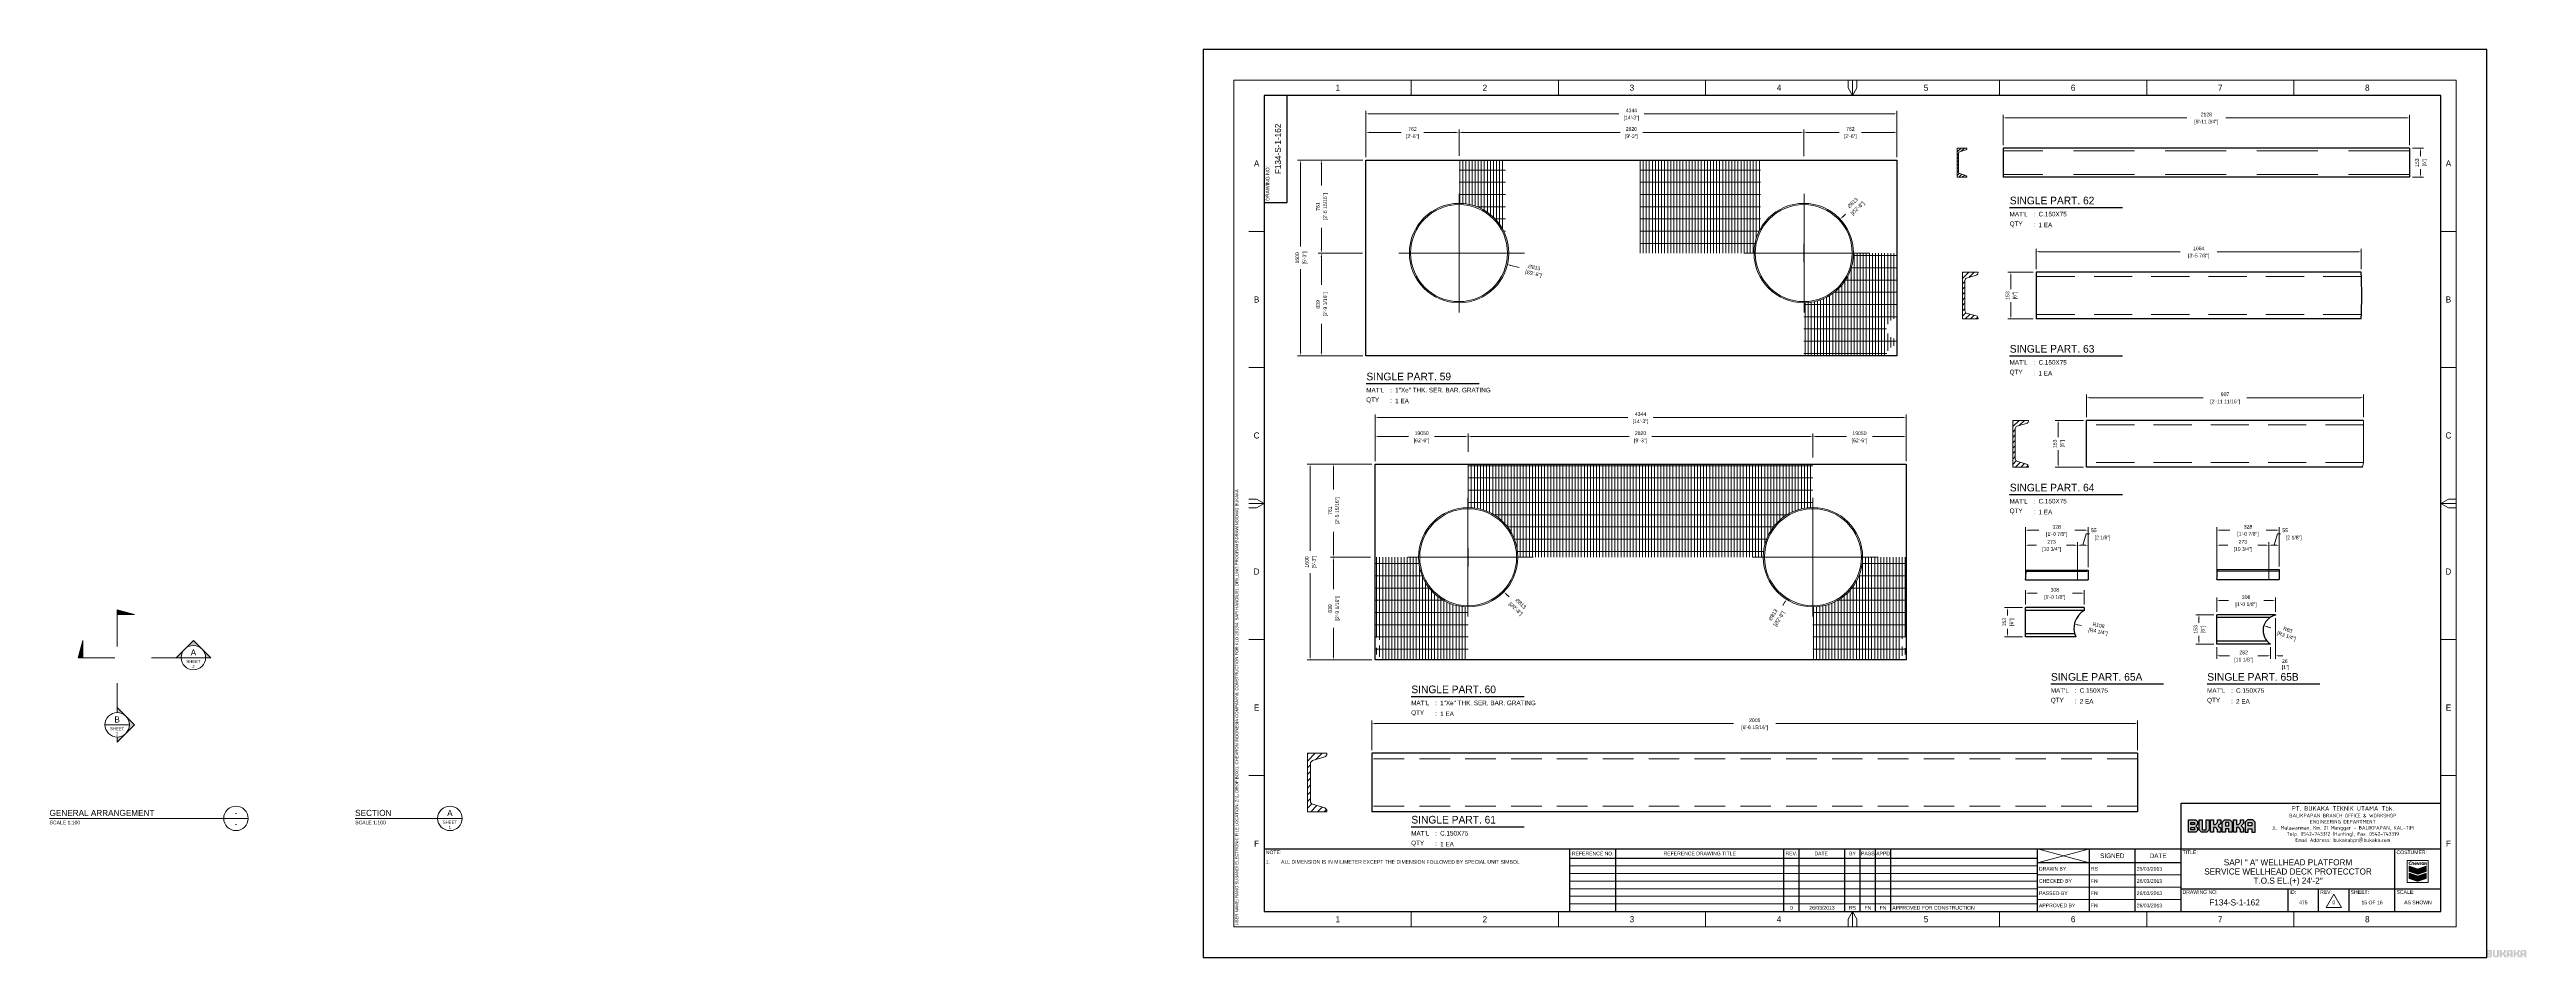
# Paper-space layout '15 OF 16' of a CAD drawing. Header units: inches. Extents: x -382 to 428, y -5 to 292.
# The model-space entities are those that its viewports show. They can reach past a viewport. Long polylines and large blocks are cut down to what shows.
import ezdxf
from ezdxf.enums import TextEntityAlignment as Align

# ---------------------------------------------------------------- set-up
doc = ezdxf.new("R2010")
doc.units = ezdxf.units.IN
doc.header["$LTSCALE"] = 5
doc.header["$MEASUREMENT"] = 0
doc.linetypes.add('CENTER', pattern=[2, 1.25, -0.25, 0.25, -0.25])
doc.linetypes.add('HIDDEN', pattern=[0.375, 0.25, -0.125])
for name, color, linetype, lineweight in [('CENTER LINE', 1, 'CENTER', 0), ('FITTING', 255, 'Continuous', 50), ('HATCH', 250, 'Continuous', 0), ('HIDDEN', 8, 'HIDDEN', 0), ('MARKING', 6, 'Continuous', 13), ('STRUCTURE', 3, 'Continuous', 25), ('TEXT', 2, 'Continuous', 30)]:
    doc.layers.add(name, color=color, linetype=linetype, lineweight=lineweight)
doc.layers.get('0').freeze()
doc.styles.add('BUKAKA 01', font='simpfrac.shx', dxfattribs={"height": 1.2})
doc.styles.add('BUKAKA A3', font='simpfrac.shx', dxfattribs={"height": 1.35})
doc.dimstyles.new('BUKAKA 01', dxfattribs={"dimtxt": 1.2, "dimasz": 1.2, "dimexe": 1, "dimexo": 1, "dimgap": 0.5, "dimtad": 0, "dimdec": 0, "dimzin": 0, "dimdsep": 46, "dimtxsty": 'BUKAKA 01', "dimcen": 3, "dimclrd": 251, "dimclre": 250, "dimclrt": 2, "dimadec": 0, "dimazin": 0, "dimtfac": 1, "dimtdec": 0, "dimtofl": 0, "dimtmove": 1, "dimatfit": 3, "dimfxl": 10, "dimtolj": 1, "dimtzin": 0, "dimlwd": 0, "dimlwe": 0, "dimarcsym": 0})
pattern_1 = [(90, (145200.82, -33302.107), (-25, 2e-15), []), (180, (145200.82, -33302.11), (-1e-14, -100), [])]
pattern_2 = [(90, (146771.062, -43205.362), (-25, 2e-15), []), (180, (146771.06, -43205.36), (-1e-14, -100), [])]

# ---------------------------------------------------------------- blocks, each defined once
blk = doc.blocks.new('LOGO CHEVRON')
h = blk.add_hatch(color=152)
h.dxf.hatch_style = 1
h.paths.add_polyline_path([(442.65, 29.5), (442.61, 29.52), (442.57, 29.53), (442.53, 29.54), (442.49, 29.55), (442.46, 29.55), (442.42, 29.55), (442.39, 29.55), (442.36, 29.55), (442.33, 29.55), (442.3, 29.54), (442.27, 29.54), (442.25, 29.54), (442.23, 29.53), (442.21, 29.53), (442.2, 29.52), (442.18, 29.52), (442.16, 29.51), (442.15, 29.51), (442.13, 29.5), (442.12, 29.5), (442.11, 29.49), (442.1, 29.49), (442.08, 29.48), (442.07, 29.47), (442.06, 29.47), (442.05, 29.46), (442.04, 29.45), (442.02, 29.44), (442.01, 29.43), (442, 29.43), (441.99, 29.42), (441.98, 29.41), (441.97, 29.4), (441.96, 29.39), (441.95, 29.38), (441.94, 29.37), (441.93, 29.36), (441.92, 29.35), (441.91, 29.34), (441.9, 29.33), (441.89, 29.31), (441.89, 29.3), (441.88, 29.29), (441.87, 29.28), (441.86, 29.26), (441.86, 29.25), (441.85, 29.24), (441.84, 29.22), (441.84, 29.21), (441.83, 29.2), (441.83, 29.18), (441.82, 29.17), (441.82, 29.15), (441.81, 29.14), (441.81, 29.13), (441.81, 29.11), (441.8, 29.1), (441.8, 29.08), (441.8, 29.07), (441.8, 29.05), (441.79, 29.03), (441.79, 29.02), (441.79, 29), (441.79, 28.98), (441.79, 28.97), (441.79, 28.95), (441.79, 28.93), (441.79, 28.91), (441.79, 28.89), (441.8, 28.87), (441.8, 28.85), (441.8, 28.83), (441.8, 28.82), (441.81, 28.8), (441.81, 28.78), (441.82, 28.76), (441.82, 28.74), (441.83, 28.73), (441.84, 28.71), (441.84, 28.69), (441.85, 28.67), (441.86, 28.66), (441.87, 28.64), (441.88, 28.62), (441.89, 28.61), (441.9, 28.59), (441.91, 28.58), (441.92, 28.56), (441.94, 28.55), (441.95, 28.54), (441.96, 28.53), (441.97, 28.52), (441.98, 28.51), (441.99, 28.5), (442, 28.49), (442.01, 28.48), (442.02, 28.48), (442.03, 28.47), (442.04, 28.46), (442.05, 28.45), (442.06, 28.45), (442.08, 28.44), (442.09, 28.44), (442.1, 28.43), (442.11, 28.42), (442.13, 28.42), (442.14, 28.41), (442.16, 28.41), (442.17, 28.4), (442.19, 28.4), (442.2, 28.39), (442.22, 28.39), (442.24, 28.38), (442.25, 28.38), (442.27, 28.38), (442.29, 28.37), (442.31, 28.37), (442.33, 28.37), (442.35, 28.37), (442.37, 28.37), (442.4, 28.37), (442.42, 28.37), (442.45, 28.37), (442.48, 28.38), (442.52, 28.38), (442.56, 28.39), (442.6, 28.4), (442.65, 28.42), (442.61, 28.65), (442.59, 28.64), (442.56, 28.63), (442.54, 28.63), (442.52, 28.62), (442.51, 28.62), (442.49, 28.62), (442.47, 28.61), (442.46, 28.61), (442.45, 28.61), (442.43, 28.61), (442.42, 28.61), (442.41, 28.61), (442.39, 28.61), (442.38, 28.61), (442.37, 28.61), (442.36, 28.61), (442.35, 28.61), (442.34, 28.61), (442.33, 28.62), (442.31, 28.62), (442.3, 28.62), (442.29, 28.63), (442.28, 28.63), (442.27, 28.63), (442.26, 28.64), (442.25, 28.64), (442.24, 28.65), (442.24, 28.65), (442.23, 28.66), (442.22, 28.66), (442.21, 28.67), (442.2, 28.68), (442.19, 28.68), (442.18, 28.69), (442.17, 28.7), (442.17, 28.71), (442.16, 28.72), (442.15, 28.73), (442.14, 28.74), (442.14, 28.75), (442.13, 28.76), (442.12, 28.77), (442.12, 28.78), (442.11, 28.79), (442.11, 28.8), (442.11, 28.81), (442.1, 28.82), (442.1, 28.83), (442.09, 28.84), (442.09, 28.85), (442.09, 28.87), (442.09, 28.88), (442.09, 28.89), (442.08, 28.91), (442.08, 28.92), (442.08, 28.93), (442.08, 28.95), (442.08, 28.96), (442.08, 28.98), (442.08, 28.99), (442.08, 29), (442.08, 29.02), (442.09, 29.03), (442.09, 29.05), (442.09, 29.06), (442.09, 29.07), (442.09, 29.08), (442.1, 29.09), (442.1, 29.1), (442.11, 29.12), (442.11, 29.13), (442.12, 29.14), (442.12, 29.15), (442.13, 29.16), (442.14, 29.17), (442.14, 29.18), (442.15, 29.19), (442.16, 29.2), (442.17, 29.21), (442.18, 29.22), (442.19, 29.23), (442.2, 29.24), (442.21, 29.25), (442.23, 29.26), (442.24, 29.27), (442.25, 29.28), (442.26, 29.28), (442.28, 29.29), (442.29, 29.29), (442.31, 29.3), (442.32, 29.3), (442.34, 29.31), (442.35, 29.31), (442.37, 29.31), (442.39, 29.31), (442.41, 29.31), (442.43, 29.31), (442.45, 29.31), (442.47, 29.31), (442.49, 29.31), (442.52, 29.3), (442.55, 29.29), (442.57, 29.28), (442.61, 29.27)])
h = blk.add_hatch(color=5)
h.dxf.hatch_style = 1
h.set_gradient(color1=(0, 0, 255), color2=(0, 191, 255), rotation=135, centered=1, tint=1)
h.paths.add_polyline_path([(441.8, 28.19), (441.8, 26.21), (444.77, 27.2)])
h = blk.add_hatch(color=5)
h.dxf.hatch_style = 1
h.set_gradient(color1=(0, 0, 255), color2=(0, 191, 255), rotation=235, centered=1, tint=1, name='CYLINDER')
h.paths.add_polyline_path([(447.73, 28.19), (441.8, 26.21), (444.77, 25.22), (447.73, 26.21)])
h = blk.add_hatch(color=16)
h.dxf.hatch_style = 1
h.set_gradient(color1=(127, 0, 0), color2=(255, 0, 0), rotation=135, centered=1, tint=1)
h.paths.add_polyline_path([(441.8, 25.88), (441.8, 23.9), (444.77, 24.89)])
h = blk.add_hatch(color=16)
h.dxf.hatch_style = 1
h.set_gradient(color1=(127, 0, 0), color2=(255, 0, 0), rotation=235, centered=1, tint=1, name='CYLINDER')
h.paths.add_polyline_path([(447.73, 25.88), (441.8, 23.9), (444.77, 22.91), (447.73, 23.91)])
h = blk.add_hatch(color=152)
h.dxf.hatch_style = 1
edge = h.paths.add_edge_path()
edge.add_line((443.52, 29.04), (443.52, 29.06))
edge.add_line((443.52, 29.06), (443.52, 29.07))
edge.add_line((443.52, 29.07), (443.51, 29.08))
edge.add_line((443.51, 29.08), (443.51, 29.08))
edge.add_line((443.51, 29.08), (443.51, 29.09))
edge.add_line((443.51, 29.09), (443.5, 29.1))
edge.add_line((443.5, 29.1), (443.5, 29.11))
edge.add_line((443.5, 29.11), (443.5, 29.12))
edge.add_line((443.5, 29.12), (443.49, 29.13))
edge.add_line((443.49, 29.13), (443.49, 29.13))
edge.add_line((443.49, 29.13), (443.48, 29.14))
edge.add_line((443.48, 29.14), (443.48, 29.15))
edge.add_line((443.48, 29.15), (443.48, 29.15))
edge.add_line((443.48, 29.15), (443.47, 29.16))
edge.add_line((443.47, 29.16), (443.47, 29.17))
edge.add_line((443.47, 29.17), (443.46, 29.17))
edge.add_line((443.46, 29.17), (443.46, 29.18))
edge.add_line((443.46, 29.18), (443.45, 29.19))
edge.add_line((443.45, 29.19), (443.45, 29.19))
edge.add_line((443.45, 29.19), (443.44, 29.2))
edge.add_line((443.44, 29.2), (443.43, 29.21))
edge.add_line((443.43, 29.21), (443.43, 29.21))
edge.add_line((443.43, 29.21), (443.42, 29.22))
edge.add_line((443.42, 29.22), (443.42, 29.22))
edge.add_line((443.42, 29.22), (443.41, 29.23))
edge.add_line((443.41, 29.23), (443.4, 29.23))
edge.add_line((443.4, 29.23), (443.39, 29.23))
edge.add_line((443.39, 29.23), (443.39, 29.24))
edge.add_line((443.39, 29.24), (443.38, 29.24))
edge.add_line((443.38, 29.24), (443.37, 29.25))
edge.add_line((443.37, 29.25), (443.36, 29.25))
edge.add_line((443.36, 29.25), (443.35, 29.25))
edge.add_line((443.35, 29.25), (443.34, 29.25))
edge.add_line((443.34, 29.25), (443.34, 29.26))
edge.add_line((443.34, 29.26), (443.33, 29.26))
edge.add_line((443.33, 29.26), (443.32, 29.26))
edge.add_line((443.32, 29.26), (443.31, 29.26))
edge.add_line((443.31, 29.26), (443.3, 29.26))
edge.add_line((443.3, 29.26), (443.29, 29.26))
edge.add_line((443.29, 29.26), (443.28, 29.26))
edge.add_line((443.28, 29.26), (443.27, 29.26))
edge.add_line((443.27, 29.26), (443.26, 29.26))
edge.add_line((443.26, 29.26), (443.25, 29.26))
edge.add_line((443.25, 29.26), (443.24, 29.26))
edge.add_line((443.24, 29.26), (443.23, 29.26))
edge.add_line((443.23, 29.26), (443.22, 29.26))
edge.add_line((443.22, 29.26), (443.21, 29.26))
edge.add_line((443.21, 29.26), (443.2, 29.25))
edge.add_line((443.2, 29.25), (443.19, 29.25))
edge.add_line((443.19, 29.25), (443.18, 29.25))
edge.add_line((443.18, 29.25), (443.17, 29.25))
edge.add_line((443.17, 29.25), (443.16, 29.24))
edge.add_line((443.16, 29.24), (443.15, 29.24))
edge.add_line((443.15, 29.24), (443.14, 29.23))
edge.add_line((443.14, 29.23), (443.12, 29.23))
edge.add_line((443.12, 29.23), (443.11, 29.22))
edge.add_line((443.11, 29.22), (443.1, 29.22))
edge.add_line((443.1, 29.22), (443.09, 29.21))
edge.add_line((443.09, 29.21), (443.08, 29.2))
edge.add_line((443.08, 29.2), (443.06, 29.19))
edge.add_line((443.06, 29.19), (443.05, 29.17))
edge.add_line((443.05, 29.17), (443.04, 29.16))
edge.add_line((443.04, 29.16), (443.02, 29.14))
edge.add_line((443.02, 29.14), (443.02, 29.55))
edge.add_line((443.02, 29.55), (442.77, 29.46))
edge.add_line((442.77, 29.46), (442.77, 28.41))
edge.add_line((442.77, 28.41), (443.02, 28.41))
edge.add_line((443.02, 28.41), (443.02, 28.88))
edge.add_ellipse((443.15, 28.88), major_axis=(0, 0.165), ratio=0.813078, start_angle=449.685, end_angle=450, ccw=False)
edge.add_ellipse((443.15, 28.88), major_axis=(0, 0.165), ratio=0.813078, start_angle=270, end_angle=449.685, ccw=False)
edge.add_line((443.29, 28.88), (443.29, 28.41))
edge.add_line((443.29, 28.41), (443.54, 28.41))
edge.add_line((443.54, 28.41), (443.54, 28.88))
edge.add_line((443.54, 28.88), (443.54, 28.91))
edge.add_line((443.54, 28.91), (443.54, 28.94))
edge.add_line((443.54, 28.94), (443.54, 28.96))
edge.add_line((443.54, 28.96), (443.53, 28.98))
edge.add_line((443.53, 28.98), (443.53, 28.99))
edge.add_line((443.53, 28.99), (443.53, 29.01))
edge.add_line((443.53, 29.01), (443.53, 29.02))
edge.add_line((443.53, 29.02), (443.53, 29.03))
edge.add_line((443.53, 29.03), (443.52, 29.04))
h.paths.add_polyline_path([(444.33, 29.2), (444.32, 29.2), (444.31, 29.21), (444.3, 29.22), (444.28, 29.23), (444.27, 29.23), (444.26, 29.24), (444.25, 29.24), (444.23, 29.25), (444.22, 29.25), (444.21, 29.26), (444.2, 29.26), (444.19, 29.26), (444.17, 29.27), (444.16, 29.27), (444.15, 29.27), (444.14, 29.27), (444.13, 29.27), (444.12, 29.27), (444.11, 29.27), (444.09, 29.27), (444.08, 29.27), (444.07, 29.27), (444.06, 29.27), (444.04, 29.27), (444.03, 29.27), (444.02, 29.27), (444.01, 29.27), (443.99, 29.26), (443.98, 29.26), (443.97, 29.26), (443.95, 29.25), (443.94, 29.25), (443.93, 29.25), (443.92, 29.24), (443.9, 29.24), (443.89, 29.23), (443.88, 29.23), (443.87, 29.22), (443.86, 29.22), (443.85, 29.21), (443.84, 29.21), (443.83, 29.2), (443.82, 29.19), (443.81, 29.18), (443.8, 29.18), (443.79, 29.17), (443.78, 29.16), (443.77, 29.15), (443.76, 29.14), (443.75, 29.13), (443.75, 29.12), (443.74, 29.11), (443.73, 29.1), (443.72, 29.09), (443.72, 29.08), (443.71, 29.07), (443.7, 29.05), (443.7, 29.04), (443.69, 29.03), (443.69, 29.02), (443.68, 29.01), (443.68, 29), (443.68, 28.98), (443.67, 28.97), (443.67, 28.96), (443.67, 28.95), (443.66, 28.93), (443.66, 28.92), (443.66, 28.9), (443.66, 28.89), (443.66, 28.88), (443.66, 28.86), (443.66, 28.85), (443.66, 28.84), (443.65, 28.82), (443.65, 28.81), (443.66, 28.8), (443.66, 28.79), (443.66, 28.77), (443.66, 28.76), (443.66, 28.75), (443.66, 28.73), (443.66, 28.72), (443.67, 28.71), (443.67, 28.69), (443.67, 28.68), (443.68, 28.66), (443.68, 28.65), (443.69, 28.63), (443.69, 28.62), (443.7, 28.6), (443.71, 28.59), (443.71, 28.58), (443.72, 28.56), (443.73, 28.55), (443.74, 28.54), (443.74, 28.52), (443.75, 28.51), (443.76, 28.5), (443.77, 28.49), (443.78, 28.48), (443.79, 28.48), (443.8, 28.47), (443.81, 28.46), (443.82, 28.45), (443.83, 28.44), (443.84, 28.44), (443.86, 28.43), (443.87, 28.42), (443.88, 28.42), (443.89, 28.41), (443.9, 28.41), (443.91, 28.4), (443.92, 28.4), (443.94, 28.4), (443.95, 28.39), (443.96, 28.39), (443.97, 28.38), (443.99, 28.38), (444, 28.38), (444.01, 28.38), (444.03, 28.38), (444.04, 28.37), (444.06, 28.37), (444.08, 28.37), (444.09, 28.37), (444.11, 28.37), (444.13, 28.37), (444.14, 28.37), (444.16, 28.37), (444.18, 28.37), (444.2, 28.37), (444.21, 28.38), (444.23, 28.38), (444.25, 28.38), (444.27, 28.38), (444.29, 28.39), (444.31, 28.39), (444.33, 28.4), (444.35, 28.4), (444.37, 28.41), (444.39, 28.42), (444.41, 28.43), (444.44, 28.44), (444.4, 28.64), (444.37, 28.63), (444.35, 28.62), (444.33, 28.61), (444.32, 28.6), (444.3, 28.6), (444.28, 28.59), (444.26, 28.59), (444.25, 28.58), (444.23, 28.58), (444.21, 28.58), (444.2, 28.58), (444.19, 28.57), (444.17, 28.57), (444.16, 28.57), (444.14, 28.57), (444.13, 28.57), (444.12, 28.58), (444.1, 28.58), (444.09, 28.58), (444.07, 28.58), (444.05, 28.59), (444.02, 28.6), (444.01, 28.61), (443.99, 28.62), (443.97, 28.63), (443.96, 28.64), (443.95, 28.65), (443.95, 28.66), (443.94, 28.67), (443.93, 28.69), (443.93, 28.7), (443.92, 28.72), (443.92, 28.74), (444.47, 28.74), (444.47, 28.78), (444.48, 28.82), (444.48, 28.85), (444.48, 28.88), (444.47, 28.9), (444.47, 28.93), (444.47, 28.95), (444.46, 28.97), (444.46, 28.99), (444.45, 29.01), (444.44, 29.03), (444.44, 29.05), (444.43, 29.06), (444.42, 29.08), (444.42, 29.09), (444.41, 29.11), (444.4, 29.12), (444.39, 29.13), (444.38, 29.14), (444.37, 29.16), (444.36, 29.17), (444.35, 29.18), (444.34, 29.19)])
h.paths.add_polyline_path([(444.18, 29.04), (444.19, 29.03), (444.2, 29.02), (444.21, 29.01), (444.21, 29), (444.21, 28.99), (444.22, 28.97), (444.22, 28.96), (444.22, 28.94), (444.22, 28.93), (444.22, 28.92), (443.92, 28.92), (443.92, 28.93), (443.92, 28.95), (443.92, 28.96), (443.93, 28.98), (443.93, 28.99), (443.94, 29.01), (443.96, 29.03), (443.97, 29.04), (443.98, 29.05), (443.99, 29.06), (444, 29.07), (444.01, 29.08), (444.03, 29.08), (444.04, 29.09), (444.06, 29.09), (444.07, 29.09), (444.09, 29.09), (444.1, 29.09), (444.12, 29.08), (444.14, 29.08), (444.15, 29.07), (444.16, 29.06), (444.18, 29.05)], flags=16)
h.paths.add_polyline_path([(444.77, 29.24), (444.49, 29.24), (444.77, 28.41), (445.08, 28.41), (445.36, 29.24), (445.08, 29.24), (444.93, 28.64)])
h.paths.add_polyline_path([(445.96, 29.25), (445.94, 29.25), (445.92, 29.25), (445.9, 29.25), (445.89, 29.25), (445.87, 29.25), (445.86, 29.25), (445.85, 29.25), (445.84, 29.25), (445.83, 29.25), (445.83, 29.24), (445.82, 29.24), (445.81, 29.24), (445.8, 29.23), (445.79, 29.23), (445.79, 29.23), (445.78, 29.22), (445.77, 29.22), (445.77, 29.21), (445.76, 29.21), (445.75, 29.2), (445.75, 29.19), (445.74, 29.19), (445.73, 29.18), (445.72, 29.17), (445.72, 29.16), (445.71, 29.15), (445.7, 29.14), (445.7, 29.13), (445.69, 29.12), (445.68, 29.11), (445.68, 29.09), (445.67, 29.08), (445.67, 29.08), (445.66, 29.24), (445.42, 29.24), (445.43, 29.05), (445.43, 28.41), (445.69, 28.41), (445.69, 28.82), (445.69, 28.84), (445.69, 28.86), (445.7, 28.88), (445.7, 28.89), (445.71, 28.91), (445.71, 28.92), (445.72, 28.93), (445.73, 28.94), (445.74, 28.96), (445.76, 28.97), (445.77, 28.98), (445.79, 28.99), (445.8, 29), (445.82, 29.01), (445.84, 29.01), (445.86, 29.01), (445.88, 29.01), (445.9, 29.01), (445.91, 29.01), (445.93, 29.01), (445.94, 29.01), (445.96, 29.01)])
h.paths.add_polyline_path([(446.71, 29.17), (446.71, 29.17), (446.7, 29.18), (446.69, 29.19), (446.68, 29.19), (446.67, 29.2), (446.66, 29.21), (446.65, 29.21), (446.64, 29.22), (446.63, 29.22), (446.62, 29.23), (446.61, 29.23), (446.6, 29.24), (446.59, 29.24), (446.58, 29.24), (446.57, 29.25), (446.56, 29.25), (446.55, 29.25), (446.54, 29.26), (446.53, 29.26), (446.52, 29.26), (446.51, 29.26), (446.5, 29.26), (446.49, 29.27), (446.48, 29.27), (446.47, 29.27), (446.46, 29.27), (446.44, 29.27), (446.43, 29.27), (446.42, 29.27), (446.41, 29.27), (446.4, 29.27), (446.39, 29.27), (446.39, 29.27), (446.38, 29.27), (446.37, 29.27), (446.36, 29.27), (446.35, 29.27), (446.35, 29.27), (446.34, 29.26), (446.33, 29.26), (446.32, 29.26), (446.32, 29.26), (446.31, 29.26), (446.3, 29.26), (446.29, 29.26), (446.28, 29.25), (446.28, 29.25), (446.27, 29.25), (446.26, 29.25), (446.25, 29.24), (446.24, 29.24), (446.23, 29.24), (446.23, 29.23), (446.22, 29.23), (446.21, 29.23), (446.21, 29.22), (446.2, 29.22), (446.19, 29.22), (446.19, 29.21), (446.18, 29.21), (446.17, 29.2), (446.17, 29.2), (446.16, 29.19), (446.15, 29.19), (446.14, 29.18), (446.13, 29.17), (446.13, 29.17), (446.12, 29.16), (446.11, 29.15), (446.1, 29.15), (446.1, 29.14), (446.09, 29.13), (446.08, 29.12), (446.08, 29.11), (446.07, 29.11), (446.07, 29.1), (446.06, 29.09), (446.06, 29.08), (446.05, 29.07), (446.05, 29.06), (446.04, 29.05), (446.04, 29.04), (446.04, 29.04), (446.03, 29.03), (446.03, 29.02), (446.03, 29.01), (446.02, 29), (446.02, 28.99), (446.02, 28.98), (446.01, 28.97), (446.01, 28.97), (446.01, 28.96), (446.01, 28.95), (446, 28.94), (446, 28.93), (446, 28.92), (446, 28.9), (446, 28.89), (446, 28.88), (445.99, 28.87), (445.99, 28.86), (445.99, 28.85), (445.99, 28.84), (445.99, 28.83), (445.99, 28.81), (445.99, 28.8), (445.99, 28.79), (445.99, 28.78), (446, 28.77), (446, 28.76), (446, 28.75), (446, 28.74), (446, 28.73), (446, 28.72), (446, 28.71), (446, 28.7), (446.01, 28.69), (446.01, 28.68), (446.01, 28.67), (446.01, 28.66), (446.02, 28.65), (446.02, 28.64), (446.02, 28.63), (446.03, 28.61), (446.03, 28.6), (446.04, 28.59), (446.04, 28.58), (446.05, 28.57), (446.05, 28.56), (446.06, 28.55), (446.07, 28.54), (446.07, 28.53), (446.08, 28.52), (446.09, 28.51), (446.1, 28.5), (446.11, 28.49), (446.11, 28.49), (446.12, 28.48), (446.13, 28.47), (446.14, 28.46), (446.15, 28.45), (446.16, 28.44), (446.17, 28.44), (446.19, 28.43), (446.2, 28.42), (446.21, 28.42), (446.22, 28.41), (446.23, 28.41), (446.25, 28.4), (446.26, 28.4), (446.27, 28.39), (446.29, 28.39), (446.3, 28.39), (446.31, 28.38), (446.33, 28.38), (446.34, 28.38), (446.35, 28.38), (446.37, 28.37), (446.38, 28.37), (446.39, 28.37), (446.4, 28.37), (446.42, 28.37), (446.43, 28.37), (446.44, 28.37), (446.45, 28.37), (446.47, 28.37), (446.48, 28.37), (446.49, 28.38), (446.5, 28.38), (446.52, 28.38), (446.53, 28.38), (446.54, 28.38), (446.55, 28.39), (446.57, 28.39), (446.58, 28.39), (446.59, 28.4), (446.6, 28.4), (446.61, 28.41), (446.62, 28.41), (446.63, 28.42), (446.64, 28.42), (446.65, 28.43), (446.66, 28.43), (446.67, 28.44), (446.68, 28.45), (446.69, 28.45), (446.7, 28.46), (446.71, 28.47), (446.72, 28.47), (446.72, 28.48), (446.73, 28.49), (446.74, 28.49), (446.74, 28.5), (446.75, 28.51), (446.76, 28.52), (446.76, 28.53), (446.77, 28.53), (446.78, 28.54), (446.78, 28.55), (446.79, 28.56), (446.79, 28.57), (446.8, 28.58), (446.8, 28.59), (446.81, 28.6), (446.81, 28.61), (446.82, 28.62), (446.82, 28.64), (446.83, 28.65), (446.83, 28.66), (446.83, 28.67), (446.84, 28.68), (446.84, 28.69), (446.84, 28.7), (446.84, 28.72), (446.84, 28.73), (446.85, 28.74), (446.85, 28.75), (446.85, 28.77), (446.85, 28.78), (446.85, 28.79), (446.85, 28.8), (446.85, 28.82), (446.85, 28.83), (446.85, 28.84), (446.85, 28.85), (446.85, 28.87), (446.85, 28.88), (446.85, 28.89), (446.84, 28.9), (446.84, 28.92), (446.84, 28.93), (446.84, 28.94), (446.84, 28.96), (446.83, 28.97), (446.83, 28.98), (446.83, 28.99), (446.82, 29), (446.82, 29.01), (446.81, 29.02), (446.81, 29.03), (446.81, 29.04), (446.8, 29.05), (446.8, 29.06), (446.79, 29.07), (446.79, 29.08), (446.78, 29.09), (446.78, 29.1), (446.77, 29.11), (446.76, 29.11), (446.76, 29.12), (446.75, 29.13), (446.74, 29.14), (446.74, 29.14), (446.73, 29.15), (446.72, 29.16)])
h.paths.add_polyline_path([(446.35, 29.05), (446.36, 29.06), (446.37, 29.07), (446.39, 29.07), (446.4, 29.07), (446.41, 29.07), (446.43, 29.07), (446.44, 29.07), (446.46, 29.07), (446.47, 29.06), (446.48, 29.06), (446.5, 29.05), (446.51, 29.04), (446.52, 29.03), (446.53, 29.02), (446.54, 29.01), (446.55, 29), (446.56, 28.99), (446.56, 28.97), (446.57, 28.96), (446.57, 28.95), (446.58, 28.94), (446.58, 28.92), (446.58, 28.91), (446.59, 28.89), (446.59, 28.88), (446.59, 28.86), (446.59, 28.84), (446.59, 28.83), (446.59, 28.81), (446.59, 28.79), (446.59, 28.78), (446.59, 28.76), (446.58, 28.75), (446.58, 28.73), (446.58, 28.72), (446.58, 28.7), (446.57, 28.69), (446.57, 28.67), (446.56, 28.66), (446.55, 28.64), (446.54, 28.63), (446.53, 28.62), (446.52, 28.61), (446.51, 28.6), (446.5, 28.59), (446.49, 28.58), (446.48, 28.58), (446.47, 28.57), (446.45, 28.57), (446.44, 28.57), (446.43, 28.57), (446.41, 28.57), (446.39, 28.57), (446.38, 28.58), (446.36, 28.58), (446.35, 28.59), (446.34, 28.59), (446.33, 28.6), (446.32, 28.61), (446.31, 28.62), (446.3, 28.63), (446.29, 28.64), (446.29, 28.66), (446.28, 28.67), (446.27, 28.69), (446.27, 28.71), (446.26, 28.72), (446.26, 28.74), (446.26, 28.76), (446.26, 28.77), (446.26, 28.79), (446.25, 28.8), (446.25, 28.82), (446.25, 28.83), (446.26, 28.84), (446.26, 28.86), (446.26, 28.87), (446.26, 28.89), (446.26, 28.9), (446.26, 28.92), (446.27, 28.93), (446.27, 28.95), (446.28, 28.96), (446.28, 28.97), (446.29, 28.99), (446.29, 29), (446.3, 29.01), (446.31, 29.02), (446.32, 29.03), (446.33, 29.04), (446.34, 29.05)], flags=16)
h = blk.add_hatch(color=152)
h.dxf.hatch_style = 1
edge = h.paths.add_edge_path()
edge.add_line((447.73, 29.01), (447.72, 29.02))
edge.add_line((447.72, 29.02), (447.72, 29.03))
edge.add_line((447.72, 29.03), (447.72, 29.04))
edge.add_line((447.72, 29.04), (447.72, 29.06))
edge.add_line((447.72, 29.06), (447.71, 29.07))
edge.add_line((447.71, 29.07), (447.71, 29.08))
edge.add_line((447.71, 29.08), (447.71, 29.08))
edge.add_line((447.71, 29.08), (447.7, 29.09))
edge.add_line((447.7, 29.09), (447.7, 29.1))
edge.add_line((447.7, 29.1), (447.7, 29.11))
edge.add_line((447.7, 29.11), (447.69, 29.12))
edge.add_line((447.69, 29.12), (447.69, 29.13))
edge.add_line((447.69, 29.13), (447.68, 29.13))
edge.add_line((447.68, 29.13), (447.68, 29.14))
edge.add_line((447.68, 29.14), (447.68, 29.15))
edge.add_line((447.68, 29.15), (447.67, 29.15))
edge.add_line((447.67, 29.15), (447.67, 29.16))
edge.add_line((447.67, 29.16), (447.66, 29.17))
edge.add_line((447.66, 29.17), (447.66, 29.17))
edge.add_line((447.66, 29.17), (447.65, 29.18))
edge.add_line((447.65, 29.18), (447.65, 29.19))
edge.add_line((447.65, 29.19), (447.64, 29.19))
edge.add_line((447.64, 29.19), (447.64, 29.2))
edge.add_line((447.64, 29.2), (447.63, 29.21))
edge.add_line((447.63, 29.21), (447.62, 29.21))
edge.add_line((447.62, 29.21), (447.62, 29.22))
edge.add_line((447.62, 29.22), (447.61, 29.22))
edge.add_line((447.61, 29.22), (447.6, 29.23))
edge.add_line((447.6, 29.23), (447.6, 29.23))
edge.add_line((447.6, 29.23), (447.59, 29.23))
edge.add_line((447.59, 29.23), (447.58, 29.24))
edge.add_line((447.58, 29.24), (447.57, 29.24))
edge.add_line((447.57, 29.24), (447.57, 29.25))
edge.add_line((447.57, 29.25), (447.56, 29.25))
edge.add_line((447.56, 29.25), (447.55, 29.25))
edge.add_line((447.55, 29.25), (447.54, 29.25))
edge.add_line((447.54, 29.25), (447.53, 29.26))
edge.add_line((447.53, 29.26), (447.52, 29.26))
edge.add_line((447.52, 29.26), (447.51, 29.26))
edge.add_line((447.51, 29.26), (447.5, 29.26))
edge.add_line((447.5, 29.26), (447.49, 29.26))
edge.add_line((447.49, 29.26), (447.48, 29.26))
edge.add_line((447.48, 29.26), (447.47, 29.26))
edge.add_line((447.47, 29.26), (447.46, 29.26))
edge.add_line((447.46, 29.26), (447.45, 29.26))
edge.add_line((447.45, 29.26), (447.44, 29.26))
edge.add_line((447.44, 29.26), (447.43, 29.26))
edge.add_line((447.43, 29.26), (447.42, 29.26))
edge.add_line((447.42, 29.26), (447.41, 29.26))
edge.add_line((447.41, 29.26), (447.4, 29.26))
edge.add_line((447.4, 29.26), (447.39, 29.25))
edge.add_line((447.39, 29.25), (447.38, 29.25))
edge.add_line((447.38, 29.25), (447.37, 29.25))
edge.add_line((447.37, 29.25), (447.36, 29.25))
edge.add_line((447.36, 29.25), (447.35, 29.24))
edge.add_line((447.35, 29.24), (447.34, 29.24))
edge.add_line((447.34, 29.24), (447.33, 29.23))
edge.add_line((447.33, 29.23), (447.32, 29.23))
edge.add_line((447.32, 29.23), (447.31, 29.22))
edge.add_line((447.31, 29.22), (447.29, 29.22))
edge.add_line((447.29, 29.22), (447.28, 29.21))
edge.add_line((447.28, 29.21), (447.27, 29.19))
edge.add_line((447.27, 29.19), (447.25, 29.18))
edge.add_line((447.25, 29.18), (447.23, 29.16))
edge.add_line((447.23, 29.16), (447.22, 29.13))
edge.add_line((447.22, 29.13), (447.2, 29.11))
edge.add_line((447.2, 29.11), (447.2, 29.12))
edge.add_line((447.2, 29.12), (447.2, 29.24))
edge.add_line((447.2, 29.24), (446.96, 29.24))
edge.add_line((446.96, 29.24), (446.96, 28.41))
edge.add_line((446.96, 28.41), (447.21, 28.41))
edge.add_line((447.21, 28.41), (447.22, 28.88))
edge.add_ellipse((447.35, 28.88), major_axis=(0, 0.165), ratio=0.813078, start_angle=270, end_angle=450, ccw=False)
edge.add_line((447.48, 28.88), (447.48, 28.41))
edge.add_line((447.48, 28.41), (447.73, 28.41))
edge.add_line((447.73, 28.41), (447.73, 28.88))
edge.add_line((447.73, 28.88), (447.73, 28.91))
edge.add_line((447.73, 28.91), (447.73, 28.94))
edge.add_line((447.73, 28.94), (447.73, 28.96))
edge.add_line((447.73, 28.96), (447.73, 28.98))
edge.add_line((447.73, 28.98), (447.73, 28.99))
edge.add_line((447.73, 28.99), (447.73, 29.01))
blk.add_lwpolyline([(441.36, 29.87), (448.17, 29.87), (448.17, 22.64), (441.36, 22.64)], close=True)
blk = doc.blocks.new('STRUCTURE ETIKET DRAWING STANDARD')
at = {"layer": 'STRUCTURE'}
h = blk.add_hatch(color=154, dxfattribs=at)
h.paths.add_polyline_path([(343.13, 44.15), (343.13, 43.03), (342.01, 43.03), (342.01, 44.15)], flags=16)
h.paths.add_polyline_path([(340.48, 43.86), (339.69, 43.07), (340.48, 42.28), (340.48, 41), (339.44, 41), (339.44, 41.88), (338.86, 42.47), (338.15, 42.47), (338.15, 41), (337.14, 41), (337.14, 45), (338.15, 45), (338.15, 43.49), (338.74, 43.49), (339.44, 44.2), (339.44, 45), (340.48, 45)])
h.paths.add_polyline_path([(334.51, 44.15), (334.51, 43.03), (335.63, 43.03), (335.63, 44.15)], flags=16)
h.paths.add_polyline_path([(332.98, 43.86), (332.19, 43.07), (332.98, 42.28), (332.98, 41), (331.94, 41), (331.94, 41.88), (331.36, 42.47), (330.65, 42.47), (330.65, 41), (329.64, 41), (329.64, 45), (330.65, 45), (330.65, 43.49), (331.24, 43.49), (331.94, 44.2), (331.94, 45), (332.98, 45)])
h.paths.add_polyline_path([(329.21, 45), (329.21, 41.79), (328.42, 41), (326.66, 41), (325.87, 41.79), (325.87, 45), (326.88, 45), (326.88, 41.8), (328.17, 41.8), (328.17, 45)])
h.paths.add_polyline_path([(336.71, 44.23), (336.71, 41), (335.63, 41), (335.63, 42.12), (334.51, 42.12), (334.51, 41), (333.43, 41), (333.43, 44.23), (334.21, 45), (335.94, 45)])
h.paths.add_polyline_path([(340.93, 44.23), (340.93, 41), (342.01, 41), (342.01, 42.12), (343.13, 42.12), (343.13, 41), (344.21, 41), (344.21, 44.23), (343.44, 45), (341.71, 45)])
h.paths.add_polyline_path([(325.42, 43.56), (324.86, 43), (325.42, 42.44), (325.42, 41.55), (324.87, 41), (322.4, 41), (322.4, 45), (324.87, 45), (325.42, 44.45)])
h.paths.add_polyline_path([(324.43, 42.47), (324.43, 41.8), (323.25, 41.8), (323.25, 42.47)], flags=16)
h.paths.add_polyline_path([(324.43, 44.13), (324.43, 43.49), (323.25, 43.49), (323.25, 44.13)], flags=16)
at = {"layer": 'HATCH'}
for p, q in [((68.12, 282), (68.12, 287)), ((116.25, 282), (116.25, 287)), ((164.38, 282), (164.38, 287)), ((212.5, 282), (212.5, 287)), ((260.62, 282), (260.62, 287)), ((308.75, 282), (308.75, 287)), ((356.88, 282), (356.88, 287)), ((20, 237.5), (15, 237.5)), ((405, 237.5), (410, 237.5)), ((20, 193), (15, 193)), ((405, 193), (410, 193)), ((20, 148.5), (15, 148.5)), ((405, 148.5), (410, 148.5)), ((20, 104), (15, 104)), ((405, 104), (410, 104)), ((20, 59.5), (15, 59.5)), ((405, 59.5), (410, 59.5)), ((273, 31), (290, 35.5)), ((290, 31), (273, 35.5)), ((120, 30), (273, 30)), ((120, 27.5), (273, 27.5)), ((120, 25), (273, 25)), ((320, 27), (273, 27)), ((120, 22.5), (273, 22.5)), ((120, 20), (273, 20)), ((120, 17.5), (273, 17.5)), ((320, 23), (273, 23)), ((320, 19), (273, 19)), ((68.12, 15), (68.12, 10)), ((116.25, 15), (116.25, 10)), ((164.38, 15), (164.38, 10)), ((212.5, 15), (212.5, 10)), ((260.62, 15), (260.62, 10)), ((308.75, 15), (308.75, 10)), ((356.88, 15), (356.88, 10))]:
    blk.add_line(p, q, dxfattribs=at)
blk.add_lwpolyline([(10, 10), (410, 10), (410, 287), (10, 287)], close=True, dxfattribs=at)
for points in [[(212.5, 282), (211.06, 284.5), (211.06, 287)], [(212.5, 282), (213.94, 284.5), (213.94, 287)], [(20, 148.5), (17.5, 149.94), (15, 149.94)], [(20, 148.5), (17.5, 147.06), (15, 147.06)], [(405, 148.5), (407.5, 149.94), (410, 149.94)], [(405, 148.5), (407.5, 147.06), (410, 147.06)], [(212.5, 15), (211.06, 12.5), (211.06, 10)], [(212.5, 15), (213.94, 12.5), (213.94, 10)]]:
    blk.add_lwpolyline(points, dxfattribs=at)
at = {"layer": 'MARKING'}
blk.add_lwpolyline([(367.5, 16.34), (370, 20.67), (372.5, 16.34)], close=True, dxfattribs=at)
at = {"layer": 'STRUCTURE'}
for p, q in [((320, 15), (320, 50.5)), ((320, 50.5), (405, 50.5)), ((20, 35.5), (405, 35.5)), ((120, 15), (120, 35.5)), ((120, 32.5), (273, 32.5)), ((135, 15), (135, 35.5)), ((190, 15), (190, 35.5)), ((195, 15), (195, 35.5)), ((210, 15), (210, 35.5)), ((215, 15), (215, 35.5)), ((220, 15), (220, 35.5)), ((225, 15), (225, 35.5)), ((273, 15), (273, 35.5)), ((290, 15), (290, 35.5)), ((305, 15), (305, 35.5)), ((390, 15), (390, 35.5)), ((320, 31), (273, 31)), ((320, 22.5), (405, 22.5)), ((355, 15), (355, 22.5)), ((365, 15), (365, 22.5)), ((375, 15), (375, 22.5))]:
    blk.add_line(p, q, dxfattribs=at)
blk.add_lwpolyline([(20, 15), (405, 15), (405, 282), (20, 282)], close=True, dxfattribs=at)
for points in [[(20, 247), (27.5, 247), (27.5, 282)], [(322.4, 41), (322.4, 45)], [(322.4, 45), (324.87, 45)], [(324.87, 41), (322.4, 41)], [(323.25, 43.49), (323.25, 44.13)], [(323.25, 44.13), (324.43, 44.13)], [(324.43, 43.49), (323.25, 43.49)], [(323.25, 41.8), (323.25, 42.47)], [(323.25, 42.47), (324.43, 42.47)], [(324.43, 41.8), (323.25, 41.8)], [(324.43, 44.13), (324.43, 43.49)], [(324.43, 42.47), (324.43, 41.8)], [(325.42, 43.56), (324.86, 43)], [(324.86, 43), (325.42, 42.44)], [(324.87, 45), (325.42, 44.45)], [(325.42, 41.55), (324.87, 41)], [(325.42, 44.45), (325.42, 43.56)], [(325.42, 42.44), (325.42, 41.55)], [(325.87, 41.79), (325.87, 45)], [(325.87, 45), (326.88, 45)], [(326.66, 41), (325.87, 41.79)], [(328.42, 41), (326.66, 41)], [(326.88, 45), (326.88, 41.8)], [(326.88, 41.8), (328.17, 41.8)], [(328.17, 41.8), (328.17, 45)], [(328.17, 45), (329.21, 45)], [(329.21, 41.79), (328.42, 41)], [(329.21, 45), (329.21, 41.79)], [(329.64, 41), (329.64, 45)], [(329.64, 45), (330.65, 45)], [(330.65, 41), (329.64, 41)], [(330.65, 45), (330.65, 43.49)], [(330.65, 43.49), (331.24, 43.49)], [(331.36, 42.47), (330.65, 42.47)], [(330.65, 42.47), (330.65, 41)], [(331.24, 43.49), (331.94, 44.2)], [(331.94, 41.88), (331.36, 42.47)], [(331.94, 44.2), (331.94, 45)], [(331.94, 45), (332.98, 45)], [(331.94, 41), (331.94, 41.88)], [(332.98, 41), (331.94, 41)], [(332.98, 43.86), (332.19, 43.07)], [(332.19, 43.07), (332.98, 42.28)], [(332.98, 45), (332.98, 43.86)], [(332.98, 42.28), (332.98, 41)], [(333.43, 44.23), (334.21, 45)], [(333.43, 41), (333.43, 44.23)], [(334.51, 41), (333.43, 41)], [(334.21, 45), (335.94, 45)], [(334.51, 44.15), (334.51, 43.03)], [(335.63, 44.15), (334.51, 44.15)], [(334.51, 43.03), (335.63, 43.03)], [(335.63, 42.12), (334.51, 42.12)], [(334.51, 42.12), (334.51, 41)], [(335.63, 43.03), (335.63, 44.15)], [(335.63, 41), (335.63, 42.12)], [(336.71, 41), (335.63, 41)], [(335.94, 45), (336.71, 44.23)], [(336.71, 44.23), (336.71, 41)], [(337.14, 41), (337.14, 45)], [(337.14, 45), (338.15, 45)], [(338.15, 41), (337.14, 41)], [(338.15, 45), (338.15, 43.49)], [(338.15, 43.49), (338.74, 43.49)], [(338.86, 42.47), (338.15, 42.47)], [(338.15, 42.47), (338.15, 41)], [(338.74, 43.49), (339.44, 44.2)], [(339.44, 41.88), (338.86, 42.47)], [(339.44, 44.2), (339.44, 45)], [(339.44, 45), (340.48, 45)], [(339.44, 41), (339.44, 41.88)], [(340.48, 41), (339.44, 41)], [(340.48, 43.86), (339.69, 43.07)], [(339.69, 43.07), (340.48, 42.28)], [(340.48, 45), (340.48, 43.86)], [(340.48, 42.28), (340.48, 41)], [(341.71, 45), (340.93, 44.23)], [(340.93, 44.23), (340.93, 41)], [(340.93, 41), (342.01, 41)], [(343.44, 45), (341.71, 45)], [(342.01, 43.03), (342.01, 44.15)], [(342.01, 44.15), (343.13, 44.15)], [(343.13, 43.03), (342.01, 43.03)], [(342.01, 41), (342.01, 42.12)], [(342.01, 42.12), (343.13, 42.12)], [(343.13, 44.15), (343.13, 43.03)], [(343.13, 42.12), (343.13, 41)], [(343.13, 41), (344.21, 41)], [(344.21, 44.23), (343.44, 45)], [(344.21, 41), (344.21, 44.23)]]:
    blk.add_lwpolyline(points, dxfattribs=at)
at = {"layer": 'STRUCTURE', "color": 2, "char_height": 2, "attachment_point": 5, "style": 'BUKAKA 01'}
for s, insert in [('1', (44.06, 284.5)), ('2', (92.19, 284.5)), ('3', (140.31, 284.5)), ('4', (188.44, 284.5)), ('5', (236.56, 284.5)), ('6', (284.69, 284.5)), ('7', (332.81, 284.5)), ('8', (380.94, 284.5)), ('A', (17.5, 259.75)), ('A', (407.5, 259.75)), ('B', (17.5, 215.25)), ('B', (407.5, 215.25)), ('C', (17.5, 170.75)), ('C', (407.5, 170.75)), ('D', (17.5, 126.25)), ('D', (407.5, 126.25)), ('E', (17.5, 81.75)), ('E', (407.5, 81.75)), ('F', (17.5, 37.25)), ('F', (407.5, 37.25)), ('1', (44.06, 12.5)), ('2', (92.19, 12.5)), ('3', (140.31, 12.5)), ('4', (188.44, 12.5)), ('5', (236.56, 12.5)), ('6', (284.69, 12.5)), ('7', (332.81, 12.5)), ('8', (380.94, 12.5))]:
    blk.add_mtext_dynamic_manual_height_columns(s, width=2.1466, gutter_width=7.5, heights=[0], dxfattribs=dict(at, insert=insert))
at = {"layer": 'STRUCTURE', "insert": (10.5, 10.5), "char_height": 1, "attachment_point": 1, "rotation": 90, "style": 'BUKAKA 01'}
blk.add_mtext_dynamic_manual_height_columns('USER NAME: RANO SUSANDI ELECTRONIC FILE LOCATION: Z:\\\\1. DROP BOX\\\\1. CHEVRON INDONESIA COMPANY\\\\9. CONSTRUCTION FOR KLO 2013\\\\4. SAPI HANDIL\\\\01. DRILLING PROGRAMS\\\\DRAWING\\\\DWG BUKAKA', width=276.5, gutter_width=7.5, heights=[0], dxfattribs=at)
at = {"layer": 'TEXT', "insert": (20.5, 247.5), "char_height": 1.2, "attachment_point": 1, "rotation": 90, "style": 'BUKAKA 01'}
blk.add_mtext_dynamic_manual_height_columns('DRAWING NO:', width=11.8739, gutter_width=7.5, heights=[0], dxfattribs=at)
at = {"layer": 'TEXT', "style": 'BUKAKA 01'}
for s, width, insert, char_height, attachment_point in [('{\\Fdim|c0;PT. BUKAKA TEKNIK UTAMA Tbk.\\P\\H0.8x;BALIKPAPAN BRANCH OFFICE & WORKSHOP\\PENGINEERING DEPARTMENT\\PJL. Mulawarman, Km. 21 Manggar - BALIKPAPAN, KAL-TIM\\PTelp. 0542-743312 (Hunting), Fax. 0542-743319\\PEmail Address: bukakabpn@bukaka.com}', 60.0381, (372.93, 49.5), 1.5, 2), ('NOTE:', 1.3572, (20.5, 35), 1.2, 1), ('REFERENCE NO.', 18.1423, (127.5, 34), 1.2, 5), ('REFERENCE DRAWING TITLE', 28.0425, (162.5, 34), 1.2, 5), ('REV.', 18.1423, (192.5, 34), 1.2, 5), ('DATE', 18.1423, (202.25, 34), 1.2, 5), ('BY', 3.167, (212.5, 34), 1.2, 5), ('PASS', 4.5919, (217.5, 34), 1.2, 5), ('APPD', 4.8877, (222.5, 34), 1.2, 5), ('SIGNED', 11.6195, (297.5, 33.25), 1.5, 5), ('DATE', 11.6195, (312.5, 33.25), 1.5, 5), ('TITLE:', 1.3572, (320.5, 35), 1.2, 1), ('COSTUMER:', 1.3572, (390.5, 35), 1.2, 1), ('CHECKED BY', 18.1423, (273.5, 25), 1.2, 4), ('DRAWN BY', 18.1423, (273.5, 29), 1.2, 4), ('APPROVED BY', 18.1423, (273.5, 17), 1.2, 4), ('PASSED BY', 18.1423, (273.5, 21), 1.2, 4), ('DRAWING NO:', 11.8739, (320.5, 22), 1.2, 1), ('ID:', 4.9198, (355.5, 22), 1.2, 1), ('REV:', 4.2241, (365.5, 22), 1.2, 1), ('SHEET:', 6.2266, (375.5, 22), 1.2, 1), ('SCALE:', 6.8745, (390.5, 22), 1.2, 1)]:
    blk.add_mtext_dynamic_manual_height_columns(s, width=width, gutter_width=7.5, heights=[0], dxfattribs=dict(at, insert=insert, char_height=char_height, attachment_point=attachment_point))
blk.add_attdef('DWG_NO', text='', height=2, rotation=90, dxfattribs=at).set_placement((24.5, 264.5), align=Align.MIDDLE_CENTER)
for tag, p in [('NOTE_NO1', (20.5, 31.25)), ('NOTE_NO2', (20.5, 29.25)), ('NOTE_NO3', (20.5, 27.25)), ('NOTE_NO4', (20.5, 25.25)), ('NOTE1', (25.5, 31.25)), ('NOTE2', (25.5, 29.25)), ('NOTE3', (25.5, 27.25)), ('NOTE4', (25.5, 25.25)), ('REF7_NO', (120.5, 31.25)), ('REF6_NO', (120.5, 28.75)), ('REF5_NO', (120.5, 26.25)), ('REF4_NO', (120.5, 23.75)), ('REF7_TITLE', (135.5, 31.25)), ('REF6_TITLE', (135.5, 28.75)), ('REF5_TITLE', (135.5, 26.25)), ('REF4_TITLE', (135.5, 23.75)), ('REV_7FOR', (225.5, 31.25)), ('REV_6FOR', (225.5, 28.75)), ('REV_5FOR', (225.5, 26.25)), ('REV_4FOR', (225.5, 23.75)), ('CHECKED_BY', (290.5, 25)), ('DRAWN_BY', (290.5, 29)), ('CHECKED_DATE', (305.5, 25)), ('DRAWN_DATE', (305.5, 29)), ('NOTE_NO5', (20.5, 23.25)), ('NOTE_NO6', (20.5, 21.25)), ('NOTE_NO7', (20.5, 19.25)), ('NOTE_NO8', (20.5, 17.25)), ('NOTE5', (25.5, 23.25)), ('NOTE6', (25.5, 21.25)), ('NOTE7', (25.5, 19.25)), ('NOTE8', (25.5, 17.25)), ('REF3_NO', (120.5, 21.25)), ('REF2_NO', (120.5, 18.75)), ('REF1_NO', (120.5, 16.25)), ('REF3_TITLE', (135.5, 21.25)), ('REF2_TITLE', (135.5, 18.75)), ('REF1_TITLE', (135.5, 16.25)), ('REV_3FOR', (225.5, 21.25)), ('REV_2FOR', (225.5, 18.75)), ('REV_1FOR', (225.5, 16.25)), ('APPROVED2_BY', (290.5, 17)), ('PASSED_BY', (290.5, 21)), ('APPROVED2_DATE', (305.5, 17)), ('PASSED_DATE', (305.5, 21))]:
    blk.add_attdef(tag, text='', height=1.2, dxfattribs=at).set_placement(p, align=Align.MIDDLE_LEFT)
for tag, height, p in [('REV_7', 1.2, (192.5, 31.25)), ('REV_6', 1.2, (192.5, 28.75)), ('REV_5', 1.2, (192.5, 26.25)), ('REV_4', 1.2, (192.5, 23.75)), ('REV_7DATE', 1.2, (202.5, 31.25)), ('REV_6DATE', 1.2, (202.5, 28.75)), ('REV_5DATE', 1.2, (202.5, 26.25)), ('REV_4DATE', 1.2, (202.5, 23.75)), ('REV_7BY', 1.2, (212.5, 31.25)), ('REV_6BY', 1.2, (212.5, 28.75)), ('REV_5BY', 1.2, (212.5, 26.25)), ('REV_4BY', 1.2, (212.5, 23.75)), ('REV_4CPASS', 1.2, (217.5, 23.75)), ('REV_7PASS', 1.2, (217.5, 31.25)), ('REV_6PASS', 1.2, (217.5, 28.75)), ('REV_5PASS', 1.2, (217.5, 26.25)), ('REV_7APP', 1.2, (222.5, 31.25)), ('REV_6APP', 1.2, (222.5, 28.75)), ('REV_5APP', 1.2, (222.5, 26.25)), ('REV_4APP', 1.2, (222.5, 23.75)), ('TITLE_1', 2, (355, 31.12)), ('TITLE_2', 2, (355, 28.12)), ('TITLE_3', 2, (355, 25.12)), ('REV_3', 1.2, (192.5, 21.25)), ('REV_2', 1.2, (192.5, 18.75)), ('REV_1', 1.2, (192.5, 16.25)), ('REV_3DATE', 1.2, (202.5, 21.25)), ('REV_2DATE', 1.2, (202.5, 18.75)), ('REV_1DATE', 1.2, (202.5, 16.25)), ('REV_3BY', 1.2, (212.5, 21.25)), ('REV_2BY', 1.2, (212.5, 18.75)), ('REV_1BY', 1.2, (212.5, 16.25)), ('REV_3PASS', 1.2, (217.5, 21.25)), ('REV_2PASS', 1.2, (217.5, 18.75)), ('REV_1PASS', 1.2, (217.5, 16.25)), ('REV_3APP', 1.2, (222.5, 21.25)), ('REV_2APP', 1.2, (222.5, 18.75)), ('REV_1APP', 1.2, (222.5, 16.25)), ('DWG_NO', 2, (337.5, 18)), ('VIP_ID', 1.2, (360, 18)), ('REV.', 1.2, (370, 18)), ('SHEET_NO', 1.2, (382.5, 18)), ('DWG_SCALE', 1.2, (397.5, 18))]:
    blk.add_attdef(tag, text='', height=height, dxfattribs=at).set_placement(p, align=Align.MIDDLE_CENTER)
blk = doc.blocks.new('*D504')
at = {"layer": 'DEFPOINTS', "color": 0, "transparency": 16777216}
for p in [(48.36, 255.95), (33.78, 225.51), (48.2, 225.51)]:
    blk.add_point(p, dxfattribs=at)
at = {"layer": 'HATCH', "color": 250, "linetype": 'Continuous', "lineweight": 0, "transparency": 16777216}
for p, q in [((47.36, 255.95), (32.78, 255.95)), ((47.2, 225.51), (32.78, 225.51))]:
    blk.add_line(p, q, dxfattribs=at)
at = {"layer": 'HATCH', "color": 251, "linetype": 'Continuous', "lineweight": 0, "transparency": 16777216}
for p, q in [((33.78, 254.75), (33.78, 247.66)), ((33.78, 226.71), (33.78, 233.8))]:
    blk.add_line(p, q, dxfattribs=at)
at = {"layer": 'HATCH', "color": 251, "transparency": 16777216}
for points in [[(33.58, 254.75), (33.98, 254.75), (33.78, 255.95)], [(33.58, 226.71), (33.98, 226.71), (33.78, 225.51)]]:
    blk.add_solid(points, dxfattribs=at)
at = {"layer": 'HATCH', "color": 2, "transparency": 16777216, "char_height": 1.2, "attachment_point": 5, "rotation": 90, "style": 'BUKAKA 01'}
for s, insert in [('\\A1;[2\'-5 15/16"]', (35.19, 240.73)), ('\\A1;761', (32.68, 240.73))]:
    blk.add_mtext(s, dxfattribs=dict(at, insert=insert))
blk = doc.blocks.new('*D505')
at = {"layer": 'DEFPOINTS', "color": 0, "transparency": 16777216}
for p in [(48.2, 225.51), (33.78, 191.95), (48.36, 191.95)]:
    blk.add_point(p, dxfattribs=at)
at = {"layer": 'HATCH', "color": 250, "linetype": 'Continuous', "lineweight": 0, "transparency": 16777216}
for p, q in [((47.2, 225.51), (32.78, 225.51)), ((47.36, 191.95), (32.78, 191.95))]:
    blk.add_line(p, q, dxfattribs=at)
at = {"layer": 'HATCH', "color": 251, "linetype": 'Continuous', "lineweight": 0, "transparency": 16777216}
for p, q in [((33.78, 224.31), (33.78, 215.09)), ((33.78, 193.15), (33.78, 202.37))]:
    blk.add_line(p, q, dxfattribs=at)
at = {"layer": 'HATCH', "color": 251, "transparency": 16777216}
for points in [[(33.58, 224.31), (33.98, 224.31), (33.78, 225.51)], [(33.58, 193.15), (33.98, 193.15), (33.78, 191.95)]]:
    blk.add_solid(points, dxfattribs=at)
at = {"layer": 'HATCH', "color": 2, "transparency": 16777216, "char_height": 1.2, "attachment_point": 5, "rotation": 90, "style": 'BUKAKA 01'}
for s, insert in [('\\A1;[2\'-9 1/16"]', (35.19, 208.73)), ('\\A1;839', (32.68, 208.73))]:
    blk.add_mtext(s, dxfattribs=dict(at, insert=insert))
blk = doc.blocks.new('*D506')
at = {"layer": 'DEFPOINTS', "color": 0, "transparency": 16777216}
for p in [(27.01, 255.95), (48.36, 255.95), (48.36, 191.95)]:
    blk.add_point(p, dxfattribs=at)
at = {"layer": 'HATCH', "color": 250, "linetype": 'Continuous', "lineweight": 0, "transparency": 16777216}
for p, q in [((47.36, 255.95), (26.01, 255.95)), ((47.36, 191.95), (26.01, 191.95))]:
    blk.add_line(p, q, dxfattribs=at)
at = {"layer": 'HATCH', "color": 251, "linetype": 'Continuous', "lineweight": 0, "transparency": 16777216}
for p, q in [((27.01, 254.75), (27.01, 227.65)), ((27.01, 193.15), (27.01, 220.25))]:
    blk.add_line(p, q, dxfattribs=at)
at = {"layer": 'HATCH', "color": 251, "transparency": 16777216}
for points in [[(26.81, 254.75), (27.21, 254.75), (27.01, 255.95)], [(26.81, 193.15), (27.21, 193.15), (27.01, 191.95)]]:
    blk.add_solid(points, dxfattribs=at)
at = {"layer": 'HATCH', "color": 2, "transparency": 16777216, "char_height": 1.2, "attachment_point": 5, "rotation": 90, "style": 'BUKAKA 01'}
for s, insert in [('\\A1;1600', (25.91, 223.95)), ('\\A1;[5\'-3"]', (28.43, 223.95))]:
    blk.add_mtext(s, dxfattribs=dict(at, insert=insert))
blk = doc.blocks.new('*D507')
at = {"layer": 'DEFPOINTS', "color": 0, "transparency": 16777216}
for p in [(78.84, 265), (48.36, 255.95), (78.84, 256.3)]:
    blk.add_point(p, dxfattribs=at)
at = {"layer": 'HATCH', "color": 250, "linetype": 'Continuous', "lineweight": 0, "transparency": 16777216}
for p, q in [((48.36, 256.95), (48.36, 266)), ((78.84, 257.3), (78.84, 266))]:
    blk.add_line(p, q, dxfattribs=at)
at = {"layer": 'HATCH', "color": 251, "linetype": 'Continuous', "lineweight": 0, "transparency": 16777216}
for p, q in [((49.56, 265), (59.9, 265)), ((77.64, 265), (67.3, 265))]:
    blk.add_line(p, q, dxfattribs=at)
at = {"layer": 'HATCH', "color": 251, "transparency": 16777216}
for points in [[(49.56, 265.2), (49.56, 264.8), (48.36, 265)], [(77.64, 265.2), (77.64, 264.8), (78.84, 265)]]:
    blk.add_solid(points, dxfattribs=at)
at = {"layer": 'HATCH', "color": 2, "transparency": 16777216, "char_height": 1.2, "attachment_point": 5, "style": 'BUKAKA 01'}
for s, insert in [('\\A1;[2\'-6"]', (63.6, 263.58)), ('\\A1;762', (63.6, 266.1))]:
    blk.add_mtext(s, dxfattribs=dict(at, insert=insert))
blk = doc.blocks.new('*D508')
at = {"layer": 'DEFPOINTS', "color": 0, "transparency": 16777216}
for p in [(191.64, 265), (78.84, 256.3), (191.64, 256.27)]:
    blk.add_point(p, dxfattribs=at)
at = {"layer": 'HATCH', "color": 250, "linetype": 'Continuous', "lineweight": 0, "transparency": 16777216}
for p, q in [((78.84, 257.3), (78.84, 266)), ((191.64, 257.27), (191.64, 266))]:
    blk.add_line(p, q, dxfattribs=at)
at = {"layer": 'HATCH', "color": 251, "linetype": 'Continuous', "lineweight": 0, "transparency": 16777216}
for p, q in [((80.04, 265), (131.54, 265)), ((190.44, 265), (138.94, 265))]:
    blk.add_line(p, q, dxfattribs=at)
at = {"layer": 'HATCH', "color": 251, "transparency": 16777216}
for points in [[(80.04, 265.2), (80.04, 264.8), (78.84, 265)], [(190.44, 265.2), (190.44, 264.8), (191.64, 265)]]:
    blk.add_solid(points, dxfattribs=at)
at = {"layer": 'HATCH', "color": 2, "transparency": 16777216, "char_height": 1.2, "attachment_point": 5, "style": 'BUKAKA 01'}
for s, insert in [('\\A1;[9\'-3"]', (135.24, 263.58)), ('\\A1;2820', (135.24, 266.1))]:
    blk.add_mtext(s, dxfattribs=dict(at, insert=insert))
blk = doc.blocks.new('*D509')
at = {"layer": 'DEFPOINTS', "color": 0, "transparency": 16777216}
for p in [(222.12, 265), (191.64, 256.27), (222.12, 255.95)]:
    blk.add_point(p, dxfattribs=at)
at = {"layer": 'HATCH', "color": 250, "linetype": 'Continuous', "lineweight": 0, "transparency": 16777216}
for p, q in [((191.64, 257.27), (191.64, 266)), ((222.12, 256.95), (222.12, 266))]:
    blk.add_line(p, q, dxfattribs=at)
at = {"layer": 'HATCH', "color": 251, "linetype": 'Continuous', "lineweight": 0, "transparency": 16777216}
for p, q in [((192.84, 265), (203.18, 265)), ((220.92, 265), (210.58, 265))]:
    blk.add_line(p, q, dxfattribs=at)
at = {"layer": 'HATCH', "color": 251, "transparency": 16777216}
for points in [[(192.84, 265.2), (192.84, 264.8), (191.64, 265)], [(220.92, 265.2), (220.92, 264.8), (222.12, 265)]]:
    blk.add_solid(points, dxfattribs=at)
at = {"layer": 'HATCH', "color": 2, "transparency": 16777216, "char_height": 1.2, "attachment_point": 5, "style": 'BUKAKA 01'}
for s, insert in [('\\A1;[2\'-6"]', (206.88, 263.58)), ('\\A1;762', (206.88, 266.1))]:
    blk.add_mtext(s, dxfattribs=dict(at, insert=insert))
blk = doc.blocks.new('*D510')
at = {"layer": 'DEFPOINTS', "color": 0, "transparency": 16777216}
for p in [(222.12, 271.07), (48.36, 255.95), (222.12, 255.95)]:
    blk.add_point(p, dxfattribs=at)
at = {"layer": 'HATCH', "color": 250, "linetype": 'Continuous', "lineweight": 0, "transparency": 16777216}
for p, q in [((48.36, 256.95), (48.36, 272.07)), ((222.12, 256.95), (222.12, 272.07))]:
    blk.add_line(p, q, dxfattribs=at)
at = {"layer": 'HATCH', "color": 251, "linetype": 'Continuous', "lineweight": 0, "transparency": 16777216}
for p, q in [((49.56, 271.07), (131.08, 271.07)), ((220.92, 271.07), (139.4, 271.07))]:
    blk.add_line(p, q, dxfattribs=at)
at = {"layer": 'HATCH', "color": 251, "transparency": 16777216}
for points in [[(49.56, 271.27), (49.56, 270.87), (48.36, 271.07)], [(220.92, 271.27), (220.92, 270.87), (222.12, 271.07)]]:
    blk.add_solid(points, dxfattribs=at)
at = {"layer": 'HATCH', "color": 2, "transparency": 16777216, "char_height": 1.2, "attachment_point": 5, "style": 'BUKAKA 01'}
for s, insert in [('\\A1;[14\'-3"]', (135.24, 269.66)), ('\\A1;4344', (135.24, 272.17))]:
    blk.add_mtext(s, dxfattribs=dict(at, insert=insert))
blk = doc.blocks.new('*D515')
at = {"layer": 'DEFPOINTS', "color": 0, "transparency": 16777216}
for p in [(81.83, 165.49), (51.35, 156.47), (81.83, 159.53)]:
    blk.add_point(p, dxfattribs=at)
at = {"layer": 'HATCH', "color": 250, "linetype": 'Continuous', "lineweight": 0, "transparency": 16777216}
for p, q in [((51.35, 157.47), (51.35, 166.49)), ((81.83, 160.53), (81.83, 166.49))]:
    blk.add_line(p, q, dxfattribs=at)
at = {"layer": 'HATCH', "color": 251, "linetype": 'Continuous', "lineweight": 0, "transparency": 16777216}
for p, q in [((52.55, 165.49), (62.32, 165.49)), ((80.63, 165.49), (70.86, 165.49))]:
    blk.add_line(p, q, dxfattribs=at)
at = {"layer": 'HATCH', "color": 251, "transparency": 16777216}
for points in [[(52.55, 165.69), (52.55, 165.29), (51.35, 165.49)], [(80.63, 165.69), (80.63, 165.29), (81.83, 165.49)]]:
    blk.add_solid(points, dxfattribs=at)
at = {"layer": 'HATCH', "color": 2, "transparency": 16777216, "char_height": 1.2, "attachment_point": 5, "style": 'BUKAKA 01'}
for s, insert in [('\\A1;[62\'-6"]', (66.59, 164.07)), ('\\A1;19050', (66.59, 166.59))]:
    blk.add_mtext(s, dxfattribs=dict(at, insert=insert))
blk = doc.blocks.new('*D516')
at = {"layer": 'DEFPOINTS', "color": 0, "transparency": 16777216}
for p in [(194.63, 165.49), (81.83, 159.53), (194.63, 157.65)]:
    blk.add_point(p, dxfattribs=at)
at = {"layer": 'HATCH', "color": 250, "linetype": 'Continuous', "lineweight": 0, "transparency": 16777216}
for p, q in [((81.83, 160.53), (81.83, 166.49)), ((194.63, 158.65), (194.63, 166.49))]:
    blk.add_line(p, q, dxfattribs=at)
at = {"layer": 'HATCH', "color": 251, "linetype": 'Continuous', "lineweight": 0, "transparency": 16777216}
for p, q in [((83.03, 165.49), (134.53, 165.49)), ((193.43, 165.49), (141.93, 165.49))]:
    blk.add_line(p, q, dxfattribs=at)
at = {"layer": 'HATCH', "color": 251, "transparency": 16777216}
for points in [[(83.03, 165.69), (83.03, 165.29), (81.83, 165.49)], [(193.43, 165.69), (193.43, 165.29), (194.63, 165.49)]]:
    blk.add_solid(points, dxfattribs=at)
at = {"layer": 'HATCH', "color": 2, "transparency": 16777216, "char_height": 1.2, "attachment_point": 5, "style": 'BUKAKA 01'}
for s, insert in [('\\A1;[9\'-3"]', (138.23, 164.07)), ('\\A1;2820', (138.23, 166.59))]:
    blk.add_mtext(s, dxfattribs=dict(at, insert=insert))
blk = doc.blocks.new('*D517')
at = {"layer": 'DEFPOINTS', "color": 0, "transparency": 16777216}
for p in [(225.11, 165.49), (194.63, 157.65), (225.11, 156.47)]:
    blk.add_point(p, dxfattribs=at)
at = {"layer": 'HATCH', "color": 250, "linetype": 'Continuous', "lineweight": 0, "transparency": 16777216}
for p, q in [((194.63, 158.65), (194.63, 166.49)), ((225.11, 157.47), (225.11, 166.49))]:
    blk.add_line(p, q, dxfattribs=at)
at = {"layer": 'HATCH', "color": 251, "linetype": 'Continuous', "lineweight": 0, "transparency": 16777216}
for p, q in [((195.83, 165.49), (205.6, 165.49)), ((223.91, 165.49), (214.14, 165.49))]:
    blk.add_line(p, q, dxfattribs=at)
at = {"layer": 'HATCH', "color": 251, "transparency": 16777216}
for points in [[(195.83, 165.69), (195.83, 165.29), (194.63, 165.49)], [(223.91, 165.69), (223.91, 165.29), (225.11, 165.49)]]:
    blk.add_solid(points, dxfattribs=at)
at = {"layer": 'HATCH', "color": 2, "transparency": 16777216, "char_height": 1.2, "attachment_point": 5, "style": 'BUKAKA 01'}
for s, insert in [('\\A1;[62\'-6"]', (209.87, 164.07)), ('\\A1;19050', (209.87, 166.59))]:
    blk.add_mtext(s, dxfattribs=dict(at, insert=insert))
blk = doc.blocks.new('*D518')
at = {"layer": 'DEFPOINTS', "color": 0, "transparency": 16777216}
for p in [(225.11, 171.76), (51.35, 161.98), (225.11, 161.98)]:
    blk.add_point(p, dxfattribs=at)
at = {"layer": 'HATCH', "color": 250, "linetype": 'Continuous', "lineweight": 0, "transparency": 16777216}
for p, q in [((51.35, 162.98), (51.35, 172.76)), ((225.11, 162.98), (225.11, 172.76))]:
    blk.add_line(p, q, dxfattribs=at)
at = {"layer": 'HATCH', "color": 251, "linetype": 'Continuous', "lineweight": 0, "transparency": 16777216}
for p, q in [((52.55, 171.76), (134.07, 171.76)), ((223.91, 171.76), (142.39, 171.76))]:
    blk.add_line(p, q, dxfattribs=at)
at = {"layer": 'HATCH', "color": 251, "transparency": 16777216}
for points in [[(52.55, 171.96), (52.55, 171.56), (51.35, 171.76)], [(223.91, 171.96), (223.91, 171.56), (225.11, 171.76)]]:
    blk.add_solid(points, dxfattribs=at)
at = {"layer": 'HATCH', "color": 2, "transparency": 16777216, "char_height": 1.2, "attachment_point": 5, "style": 'BUKAKA 01'}
for s, insert in [('\\A1;[14\'-3"]', (138.23, 170.34)), ('\\A1;4344', (138.23, 172.86))]:
    blk.add_mtext(s, dxfattribs=dict(at, insert=insert))
blk = doc.blocks.new('*D519')
at = {"layer": 'DEFPOINTS', "color": 0, "transparency": 16777216}
for p in [(51.35, 156.47), (37.73, 126.03), (50.86, 126.03)]:
    blk.add_point(p, dxfattribs=at)
at = {"layer": 'HATCH', "color": 250, "linetype": 'Continuous', "lineweight": 0, "transparency": 16777216}
for p, q in [((50.35, 156.47), (36.73, 156.47)), ((49.86, 126.03), (36.73, 126.03))]:
    blk.add_line(p, q, dxfattribs=at)
at = {"layer": 'HATCH', "color": 251, "linetype": 'Continuous', "lineweight": 0, "transparency": 16777216}
for p, q in [((37.73, 155.27), (37.73, 148.18)), ((37.73, 127.23), (37.73, 134.32))]:
    blk.add_line(p, q, dxfattribs=at)
at = {"layer": 'HATCH', "color": 251, "transparency": 16777216}
for points in [[(37.53, 155.27), (37.93, 155.27), (37.73, 156.47)], [(37.53, 127.23), (37.93, 127.23), (37.73, 126.03)]]:
    blk.add_solid(points, dxfattribs=at)
at = {"layer": 'HATCH', "color": 2, "transparency": 16777216, "char_height": 1.2, "attachment_point": 5, "rotation": 90, "style": 'BUKAKA 01'}
for s, insert in [('\\A1;761', (36.63, 141.25)), ('\\A1;[2\'-5 15/16"]', (39.15, 141.25))]:
    blk.add_mtext(s, dxfattribs=dict(at, insert=insert))
blk = doc.blocks.new('*D520')
at = {"layer": 'DEFPOINTS', "color": 0, "transparency": 16777216}
for p in [(50.86, 126.03), (37.73, 92.47), (51.35, 92.47)]:
    blk.add_point(p, dxfattribs=at)
at = {"layer": 'HATCH', "color": 250, "linetype": 'Continuous', "lineweight": 0, "transparency": 16777216}
for p, q in [((49.86, 126.03), (36.73, 126.03)), ((50.35, 92.47), (36.73, 92.47))]:
    blk.add_line(p, q, dxfattribs=at)
at = {"layer": 'HATCH', "color": 251, "linetype": 'Continuous', "lineweight": 0, "transparency": 16777216}
for p, q in [((37.73, 124.83), (37.73, 115.61)), ((37.73, 93.67), (37.73, 102.89))]:
    blk.add_line(p, q, dxfattribs=at)
at = {"layer": 'HATCH', "color": 251, "transparency": 16777216}
for points in [[(37.53, 124.83), (37.93, 124.83), (37.73, 126.03)], [(37.53, 93.67), (37.93, 93.67), (37.73, 92.47)]]:
    blk.add_solid(points, dxfattribs=at)
at = {"layer": 'HATCH', "color": 2, "transparency": 16777216, "char_height": 1.2, "attachment_point": 5, "rotation": 90, "style": 'BUKAKA 01'}
for s, insert in [('\\A1;839', (36.63, 109.25)), ('\\A1;[2\'-9 1/16"]', (39.15, 109.25))]:
    blk.add_mtext(s, dxfattribs=dict(at, insert=insert))
blk = doc.blocks.new('*D521')
at = {"layer": 'DEFPOINTS', "color": 0, "transparency": 16777216}
for p in [(46.35, 156.47), (30.11, 92.47), (46.35, 92.47)]:
    blk.add_point(p, dxfattribs=at)
at = {"layer": 'HATCH', "color": 250, "linetype": 'Continuous', "lineweight": 0, "transparency": 16777216}
for p, q in [((45.35, 156.47), (29.11, 156.47)), ((45.35, 92.47), (29.11, 92.47))]:
    blk.add_line(p, q, dxfattribs=at)
at = {"layer": 'HATCH', "color": 251, "linetype": 'Continuous', "lineweight": 0, "transparency": 16777216}
for p, q in [((30.11, 155.27), (30.11, 128.17)), ((30.11, 93.67), (30.11, 120.77))]:
    blk.add_line(p, q, dxfattribs=at)
at = {"layer": 'HATCH', "color": 251, "transparency": 16777216}
for points in [[(29.91, 155.27), (30.31, 155.27), (30.11, 156.47)], [(29.91, 93.67), (30.31, 93.67), (30.11, 92.47)]]:
    blk.add_solid(points, dxfattribs=at)
at = {"layer": 'HATCH', "color": 2, "transparency": 16777216, "char_height": 1.2, "attachment_point": 5, "rotation": 90, "style": 'BUKAKA 01'}
for s, insert in [('\\A1;1600', (29.01, 124.47)), ('\\A1;[5\'-3"]', (31.52, 124.47))]:
    blk.add_mtext(s, dxfattribs=dict(at, insert=insert))
blk = doc.blocks.new('*D522')
at = {"layer": 'DEFPOINTS', "color": 0, "transparency": 16777216}
for p in [(300.89, 71.61), (50.31, 61.91), (300.89, 61.91)]:
    blk.add_point(p, dxfattribs=at)
at = {"layer": 'HATCH', "color": 250, "linetype": 'Continuous', "lineweight": 0, "transparency": 16777216}
for p, q in [((50.31, 62.91), (50.31, 72.61)), ((300.89, 62.91), (300.89, 72.61))]:
    blk.add_line(p, q, dxfattribs=at)
at = {"layer": 'HATCH', "color": 251, "linetype": 'Continuous', "lineweight": 0, "transparency": 16777216}
for p, q in [((51.51, 71.61), (168.68, 71.61)), ((299.69, 71.61), (182.53, 71.61))]:
    blk.add_line(p, q, dxfattribs=at)
at = {"layer": 'HATCH', "color": 251, "transparency": 16777216}
for points in [[(51.51, 71.81), (51.51, 71.41), (50.31, 71.61)], [(299.69, 71.81), (299.69, 71.41), (300.89, 71.61)]]:
    blk.add_solid(points, dxfattribs=at)
at = {"layer": 'HATCH', "color": 2, "transparency": 16777216, "char_height": 1.2, "attachment_point": 5, "style": 'BUKAKA 01'}
for s, insert in [('\\A1;2005', (175.6, 72.71)), ('\\A1;[6\'-6 15/16"]', (175.6, 70.2))]:
    blk.add_mtext(s, dxfattribs=dict(at, insert=insert))
blk = doc.blocks.new('*D525')
at = {"layer": 'DEFPOINTS', "color": 0, "transparency": 16777216}
for p in [(389.87, 269.76), (256.9, 259.87), (389.87, 259.87)]:
    blk.add_point(p, dxfattribs=at)
at = {"layer": 'HATCH', "color": 250, "linetype": 'Continuous', "lineweight": 0, "transparency": 16777216}
for p, q in [((256.9, 260.87), (256.9, 270.76)), ((389.87, 260.87), (389.87, 270.76))]:
    blk.add_line(p, q, dxfattribs=at)
at = {"layer": 'HATCH', "color": 251, "linetype": 'Continuous', "lineweight": 0, "transparency": 16777216}
for p, q in [((258.1, 269.76), (317.03, 269.76)), ((388.67, 269.76), (329.74, 269.76))]:
    blk.add_line(p, q, dxfattribs=at)
at = {"layer": 'HATCH', "color": 251, "transparency": 16777216}
for points in [[(258.1, 269.96), (258.1, 269.56), (256.9, 269.76)], [(388.67, 269.96), (388.67, 269.56), (389.87, 269.76)]]:
    blk.add_solid(points, dxfattribs=at)
at = {"layer": 'HATCH', "color": 2, "transparency": 16777216, "char_height": 1.2, "attachment_point": 5, "style": 'BUKAKA 01'}
for s, insert in [('\\A1;[6\'-11 3/4"]', (323.38, 268.35)), ('\\A1;2128', (323.38, 270.86))]:
    blk.add_mtext(s, dxfattribs=dict(at, insert=insert))
blk = doc.blocks.new('*D526')
at = {"layer": 'DEFPOINTS', "color": 0, "transparency": 16777216}
for p in [(389.87, 259.87), (389.87, 250.31), (393.42, 250.31)]:
    blk.add_point(p, dxfattribs=at)
at = {"layer": 'HATCH', "color": 250, "linetype": 'Continuous', "lineweight": 0, "transparency": 16777216}
for p, q in [((390.87, 259.87), (394.42, 259.87)), ((390.87, 250.31), (394.42, 250.31))]:
    blk.add_line(p, q, dxfattribs=at)
at = {"layer": 'HATCH', "color": 251, "linetype": 'Continuous', "lineweight": 0, "transparency": 16777216}
for p, q in [((393.42, 258.67), (393.42, 257.22)), ((393.42, 251.51), (393.42, 252.96))]:
    blk.add_line(p, q, dxfattribs=at)
at = {"layer": 'HATCH', "color": 251, "transparency": 16777216}
for points in [[(393.22, 258.67), (393.62, 258.67), (393.42, 259.87)], [(393.22, 251.51), (393.62, 251.51), (393.42, 250.31)]]:
    blk.add_solid(points, dxfattribs=at)
at = {"layer": 'HATCH', "color": 2, "transparency": 16777216, "char_height": 1.2, "attachment_point": 5, "rotation": 90, "style": 'BUKAKA 01'}
for s, insert in [('\\A1;153', (392.32, 255.09)), ('\\A1;[6"]', (394.84, 255.09))]:
    blk.add_mtext(s, dxfattribs=dict(at, insert=insert))
blk = doc.blocks.new('*D527')
at = {"layer": 'DEFPOINTS', "color": 0, "transparency": 16777216}
for p in [(267.69, 219.28), (374.06, 225.95), (374.06, 219.28)]:
    blk.add_point(p, dxfattribs=at)
at = {"layer": 'HATCH', "color": 250, "linetype": 'Continuous', "lineweight": 0, "transparency": 16777216}
for p, q in [((267.69, 220.28), (267.69, 226.95)), ((374.06, 220.28), (374.06, 226.95))]:
    blk.add_line(p, q, dxfattribs=at)
at = {"layer": 'HATCH', "color": 251, "linetype": 'Continuous', "lineweight": 0, "transparency": 16777216}
for p, q in [((268.89, 225.95), (314.86, 225.95)), ((372.86, 225.95), (326.89, 225.95))]:
    blk.add_line(p, q, dxfattribs=at)
at = {"layer": 'HATCH', "color": 251, "transparency": 16777216}
for points in [[(268.89, 226.15), (268.89, 225.75), (267.69, 225.95)], [(372.86, 226.15), (372.86, 225.75), (374.06, 225.95)]]:
    blk.add_solid(points, dxfattribs=at)
at = {"layer": 'HATCH', "color": 2, "transparency": 16777216, "char_height": 1.2, "attachment_point": 5, "style": 'BUKAKA 01'}
for s, insert in [('\\A1;1064', (320.88, 227.05)), ('\\A1;[3\'-5 7/8"]', (320.88, 224.53))]:
    blk.add_mtext(s, dxfattribs=dict(at, insert=insert))
blk = doc.blocks.new('*D528')
at = {"layer": 'DEFPOINTS', "color": 0, "transparency": 16777216}
for p in [(267.69, 219.28), (259.41, 203.98), (267.69, 203.98)]:
    blk.add_point(p, dxfattribs=at)
at = {"layer": 'HATCH', "color": 250, "linetype": 'Continuous', "lineweight": 0, "transparency": 16777216}
for p, q in [((266.69, 219.28), (258.41, 219.28)), ((266.69, 203.98), (258.41, 203.98))]:
    blk.add_line(p, q, dxfattribs=at)
at = {"layer": 'HATCH', "color": 251, "linetype": 'Continuous', "lineweight": 0, "transparency": 16777216}
for p, q in [((259.41, 218.08), (259.41, 213.76)), ((259.41, 205.18), (259.41, 209.5))]:
    blk.add_line(p, q, dxfattribs=at)
at = {"layer": 'HATCH', "color": 251, "transparency": 16777216}
for points in [[(259.21, 218.08), (259.61, 218.08), (259.41, 219.28)], [(259.21, 205.18), (259.61, 205.18), (259.41, 203.98)]]:
    blk.add_solid(points, dxfattribs=at)
at = {"layer": 'HATCH', "color": 2, "transparency": 16777216, "char_height": 1.2, "attachment_point": 5, "rotation": 90, "style": 'BUKAKA 01'}
for s, insert in [('\\A1;153', (258.31, 211.63)), ('\\A1;[6"]', (260.82, 211.63))]:
    blk.add_mtext(s, dxfattribs=dict(at, insert=insert))
blk = doc.blocks.new('*D529')
at = {"layer": 'DEFPOINTS', "color": 0, "transparency": 16777216}
for p in [(281.25, 129.96), (264.18, 118.62), (281.25, 118.62)]:
    blk.add_point(p, dxfattribs=at)
at = {"layer": 'HATCH', "color": 250, "linetype": 'Continuous', "lineweight": 0, "transparency": 16777216}
for p, q in [((264.18, 119.62), (264.18, 130.96)), ((281.25, 119.62), (281.25, 130.96))]:
    blk.add_line(p, q, dxfattribs=at)
at = {"layer": 'HATCH', "color": 251, "linetype": 'Continuous', "lineweight": 0, "transparency": 16777216}
for p, q in [((265.38, 129.96), (267.82, 129.96)), ((280.05, 129.96), (277.62, 129.96))]:
    blk.add_line(p, q, dxfattribs=at)
at = {"layer": 'HATCH', "color": 251, "transparency": 16777216}
for points in [[(265.38, 130.16), (265.38, 129.76), (264.18, 129.96)], [(280.05, 130.16), (280.05, 129.76), (281.25, 129.96)]]:
    blk.add_solid(points, dxfattribs=at)
at = {"layer": 'HATCH', "color": 2, "transparency": 16777216, "char_height": 1.2, "attachment_point": 5, "style": 'BUKAKA 01'}
for s, insert in [('\\A1;273', (272.72, 131.06)), ('\\A1;[10 3/4"]', (272.72, 128.54))]:
    blk.add_mtext(s, dxfattribs=dict(at, insert=insert))
blk = doc.blocks.new('*D530')
at = {"layer": 'DEFPOINTS', "color": 0, "transparency": 16777216}
for p in [(284.66, 129.96), (284.66, 121.8), (281.25, 118.62)]:
    blk.add_point(p, dxfattribs=at)
at = {"layer": 'HATCH', "color": 250, "linetype": 'Continuous', "lineweight": 0, "transparency": 16777216}
for p, q in [((281.25, 119.62), (281.25, 130.96)), ((284.66, 122.8), (284.66, 130.96))]:
    blk.add_line(p, q, dxfattribs=at)
at = {"layer": 'HATCH', "color": 251, "linetype": 'Continuous', "lineweight": 0, "transparency": 16777216}
for p, q in [((282.45, 129.96), (283.46, 129.96)), ((282.96, 129.96), (284.09, 133.72)), ((284.09, 133.72), (285.09, 133.72))]:
    blk.add_line(p, q, dxfattribs=at)
at = {"layer": 'HATCH', "color": 251, "transparency": 16777216}
for points in [[(282.45, 130.16), (282.45, 129.76), (281.25, 129.96)], [(283.46, 130.16), (283.46, 129.76), (284.66, 129.96)]]:
    blk.add_solid(points, dxfattribs=at)
at = {"layer": 'HATCH', "color": 2, "transparency": 16777216, "char_height": 1.2, "attachment_point": 5, "style": 'BUKAKA 01'}
for s, insert in [('\\A1;55', (286.56, 134.82)), ('\\A1;[2 1/8"]', (289.42, 132.31))]:
    blk.add_mtext(s, dxfattribs=dict(at, insert=insert))
blk = doc.blocks.new('*D531')
at = {"layer": 'DEFPOINTS', "color": 0, "transparency": 16777216}
for p in [(284.66, 134.86), (264.18, 126.58), (284.66, 126.58)]:
    blk.add_point(p, dxfattribs=at)
at = {"layer": 'HATCH', "color": 250, "linetype": 'Continuous', "lineweight": 0, "transparency": 16777216}
for p, q in [((264.18, 127.58), (264.18, 135.86)), ((284.66, 127.58), (284.66, 135.86))]:
    blk.add_line(p, q, dxfattribs=at)
at = {"layer": 'HATCH', "color": 251, "linetype": 'Continuous', "lineweight": 0, "transparency": 16777216}
for p, q in [((265.38, 134.86), (268.52, 134.86)), ((283.46, 134.86), (280.32, 134.86))]:
    blk.add_line(p, q, dxfattribs=at)
at = {"layer": 'HATCH', "color": 251, "transparency": 16777216}
for points in [[(265.38, 135.06), (265.38, 134.66), (264.18, 134.86)], [(283.46, 135.06), (283.46, 134.66), (284.66, 134.86)]]:
    blk.add_solid(points, dxfattribs=at)
at = {"layer": 'HATCH', "color": 2, "transparency": 16777216, "char_height": 1.2, "attachment_point": 5, "style": 'BUKAKA 01'}
for s, insert in [('\\A1;[1\'-0 7/8"]', (274.42, 133.44)), ('\\A1;328', (274.42, 135.96))]:
    blk.add_mtext(s, dxfattribs=dict(at, insert=insert))
blk = doc.blocks.new('*D532')
at = {"layer": 'DEFPOINTS', "color": 0, "transparency": 16777216}
for p in [(343.85, 129.96), (326.77, 118.79), (343.85, 118.79)]:
    blk.add_point(p, dxfattribs=at)
at = {"layer": 'HATCH', "color": 250, "linetype": 'Continuous', "lineweight": 0, "transparency": 16777216}
for p, q in [((326.77, 119.79), (326.77, 130.96)), ((343.85, 119.79), (343.85, 130.96))]:
    blk.add_line(p, q, dxfattribs=at)
at = {"layer": 'HATCH', "color": 251, "linetype": 'Continuous', "lineweight": 0, "transparency": 16777216}
for p, q in [((327.97, 129.96), (330.41, 129.96)), ((342.65, 129.96), (340.21, 129.96))]:
    blk.add_line(p, q, dxfattribs=at)
at = {"layer": 'HATCH', "color": 251, "transparency": 16777216}
for points in [[(327.97, 130.16), (327.97, 129.76), (326.77, 129.96)], [(342.65, 130.16), (342.65, 129.76), (343.85, 129.96)]]:
    blk.add_solid(points, dxfattribs=at)
at = {"layer": 'HATCH', "color": 2, "transparency": 16777216, "char_height": 1.2, "attachment_point": 5, "style": 'BUKAKA 01'}
for s, insert in [('\\A1;273', (335.31, 131.06)), ('\\A1;[10 3/4"]', (335.31, 128.54))]:
    blk.add_mtext(s, dxfattribs=dict(at, insert=insert))
blk = doc.blocks.new('*D533')
at = {"layer": 'DEFPOINTS', "color": 0, "transparency": 16777216}
for p in [(347.25, 129.96), (347.25, 121.97), (343.85, 118.79)]:
    blk.add_point(p, dxfattribs=at)
at = {"layer": 'HATCH', "color": 250, "linetype": 'Continuous', "lineweight": 0, "transparency": 16777216}
for p, q in [((343.85, 119.79), (343.85, 130.96)), ((347.25, 122.97), (347.25, 130.96))]:
    blk.add_line(p, q, dxfattribs=at)
at = {"layer": 'HATCH', "color": 251, "linetype": 'Continuous', "lineweight": 0, "transparency": 16777216}
for p, q in [((345.05, 129.96), (346.05, 129.96)), ((345.55, 129.96), (346.68, 133.72)), ((346.68, 133.72), (347.68, 133.72))]:
    blk.add_line(p, q, dxfattribs=at)
at = {"layer": 'HATCH', "color": 251, "transparency": 16777216}
for points in [[(345.05, 130.16), (345.05, 129.76), (343.85, 129.96)], [(346.05, 130.16), (346.05, 129.76), (347.25, 129.96)]]:
    blk.add_solid(points, dxfattribs=at)
at = {"layer": 'HATCH', "color": 2, "transparency": 16777216, "char_height": 1.2, "attachment_point": 5, "style": 'BUKAKA 01'}
for s, insert in [('\\A1;55', (349.15, 134.82)), ('\\A1;[2 1/8"]', (352.01, 132.31))]:
    blk.add_mtext(s, dxfattribs=dict(at, insert=insert))
blk = doc.blocks.new('*D534')
at = {"layer": 'DEFPOINTS', "color": 0, "transparency": 16777216}
for p in [(347.25, 134.9), (326.77, 126.43), (347.25, 126.43)]:
    blk.add_point(p, dxfattribs=at)
at = {"layer": 'HATCH', "color": 250, "linetype": 'Continuous', "lineweight": 0, "transparency": 16777216}
for p, q in [((326.77, 127.43), (326.77, 135.9)), ((347.25, 127.43), (347.25, 135.9))]:
    blk.add_line(p, q, dxfattribs=at)
at = {"layer": 'HATCH', "color": 251, "linetype": 'Continuous', "lineweight": 0, "transparency": 16777216}
for p, q in [((327.97, 134.9), (331.11, 134.9)), ((346.05, 134.9), (342.91, 134.9))]:
    blk.add_line(p, q, dxfattribs=at)
at = {"layer": 'HATCH', "color": 251, "transparency": 16777216}
for points in [[(327.97, 135.1), (327.97, 134.7), (326.77, 134.9)], [(346.05, 135.1), (346.05, 134.7), (347.25, 134.9)]]:
    blk.add_solid(points, dxfattribs=at)
at = {"layer": 'HATCH', "color": 2, "transparency": 16777216, "char_height": 1.2, "attachment_point": 5, "style": 'BUKAKA 01'}
for s, insert in [('\\A1;[1\'-0 7/8"]', (337.01, 133.49)), ('\\A1;328', (337.01, 136))]:
    blk.add_mtext(s, dxfattribs=dict(at, insert=insert))
blk = doc.blocks.new('*D535')
at = {"layer": 'DEFPOINTS', "color": 0, "transparency": 16777216}
for p in [(283.4, 114.28), (264.18, 109.56), (283.4, 109.56)]:
    blk.add_point(p, dxfattribs=at)
at = {"layer": 'HATCH', "color": 250, "linetype": 'Continuous', "lineweight": 0, "transparency": 16777216}
for p, q in [((264.18, 110.56), (264.18, 115.28)), ((283.4, 110.56), (283.4, 115.28))]:
    blk.add_line(p, q, dxfattribs=at)
at = {"layer": 'HATCH', "color": 251, "linetype": 'Continuous', "lineweight": 0, "transparency": 16777216}
for p, q in [((265.38, 114.28), (268, 114.28)), ((282.2, 114.28), (279.57, 114.28))]:
    blk.add_line(p, q, dxfattribs=at)
at = {"layer": 'HATCH', "color": 251, "transparency": 16777216}
for points in [[(265.38, 114.48), (265.38, 114.08), (264.18, 114.28)], [(282.2, 114.48), (282.2, 114.08), (283.4, 114.28)]]:
    blk.add_solid(points, dxfattribs=at)
at = {"layer": 'HATCH', "color": 2, "transparency": 16777216, "char_height": 1.2, "attachment_point": 5, "style": 'BUKAKA 01'}
for s, insert in [('\\A1;[1\'-0 1/8"]', (273.79, 112.86)), ('\\A1;308', (273.79, 115.38))]:
    blk.add_mtext(s, dxfattribs=dict(at, insert=insert))
blk = doc.blocks.new('*D536')
at = {"layer": 'DEFPOINTS', "color": 0, "transparency": 16777216}
for p in [(264.18, 109.56), (258.34, 100), (264.18, 100)]:
    blk.add_point(p, dxfattribs=at)
at = {"layer": 'HATCH', "color": 250, "linetype": 'Continuous', "lineweight": 0, "transparency": 16777216}
for p, q in [((263.18, 109.56), (257.34, 109.56)), ((263.18, 100), (257.34, 100))]:
    blk.add_line(p, q, dxfattribs=at)
at = {"layer": 'HATCH', "color": 251, "linetype": 'Continuous', "lineweight": 0, "transparency": 16777216}
for p, q in [((258.34, 108.36), (258.34, 106.91)), ((258.34, 101.2), (258.34, 102.65))]:
    blk.add_line(p, q, dxfattribs=at)
at = {"layer": 'HATCH', "color": 251, "transparency": 16777216}
for points in [[(258.14, 108.36), (258.54, 108.36), (258.34, 109.56)], [(258.14, 101.2), (258.54, 101.2), (258.34, 100)]]:
    blk.add_solid(points, dxfattribs=at)
at = {"layer": 'HATCH', "color": 2, "transparency": 16777216, "char_height": 1.2, "attachment_point": 5, "rotation": 90, "style": 'BUKAKA 01'}
for s, insert in [('\\A1;153', (257.24, 104.78)), ('\\A1;[6"]', (259.75, 104.78))]:
    blk.add_mtext(s, dxfattribs=dict(at, insert=insert))
blk = doc.blocks.new('*D537')
at = {"layer": 'DEFPOINTS', "color": 0, "transparency": 16777216}
for p in [(280.17, 104.13), (286.8, 102.8)]:
    blk.add_point(p, dxfattribs=at)
at = {"layer": 'HATCH', "color": 251, "linetype": 'Continuous', "lineweight": 0, "transparency": 16777216}
blk.add_line((282.53, 103.66), (281.35, 103.89), dxfattribs=at)
at = {"layer": 'HATCH', "color": 251, "transparency": 16777216}
blk.add_solid([(281.39, 104.09), (281.31, 103.7), (280.17, 104.13)], dxfattribs=at)
at = {"layer": 'HATCH', "color": 2, "transparency": 16777216, "insert": (287.89, 102.58), "char_height": 1.2, "attachment_point": 5, "rotation": 348.6601, "style": 'BUKAKA 01'}
blk.add_mtext('\\A1;R108\\P [R4 1/4"]', dxfattribs=at)
blk = doc.blocks.new('*D538')
at = {"layer": 'DEFPOINTS', "color": 0, "transparency": 16777216}
for p in [(326.77, 107.19), (345.99, 111.87), (345.99, 107.19)]:
    blk.add_point(p, dxfattribs=at)
at = {"layer": 'HATCH', "color": 250, "linetype": 'Continuous', "lineweight": 0, "transparency": 16777216}
for p, q in [((326.77, 108.19), (326.77, 112.87)), ((345.99, 108.19), (345.99, 112.87))]:
    blk.add_line(p, q, dxfattribs=at)
at = {"layer": 'HATCH', "color": 251, "linetype": 'Continuous', "lineweight": 0, "transparency": 16777216}
for p, q in [((327.97, 111.87), (330.6, 111.87)), ((344.79, 111.87), (342.17, 111.87))]:
    blk.add_line(p, q, dxfattribs=at)
at = {"layer": 'HATCH', "color": 251, "transparency": 16777216}
for points in [[(327.97, 112.07), (327.97, 111.67), (326.77, 111.87)], [(344.79, 112.07), (344.79, 111.67), (345.99, 111.87)]]:
    blk.add_solid(points, dxfattribs=at)
at = {"layer": 'HATCH', "color": 2, "transparency": 16777216, "char_height": 1.2, "attachment_point": 5, "style": 'BUKAKA 01'}
for s, insert in [('\\A1;308', (336.38, 112.97)), ('\\A1;[1\'-0 1/8"]', (336.38, 110.45))]:
    blk.add_mtext(s, dxfattribs=dict(at, insert=insert))
blk = doc.blocks.new('*D539')
at = {"layer": 'DEFPOINTS', "color": 0, "transparency": 16777216}
for p in [(326.77, 107.19), (320.95, 97.63), (326.77, 97.63)]:
    blk.add_point(p, dxfattribs=at)
at = {"layer": 'HATCH', "color": 250, "linetype": 'Continuous', "lineweight": 0, "transparency": 16777216}
for p, q in [((325.77, 107.19), (319.95, 107.19)), ((325.77, 97.63), (319.95, 97.63))]:
    blk.add_line(p, q, dxfattribs=at)
at = {"layer": 'HATCH', "color": 251, "linetype": 'Continuous', "lineweight": 0, "transparency": 16777216}
for p, q in [((320.95, 105.99), (320.95, 104.54)), ((320.95, 98.83), (320.95, 100.28))]:
    blk.add_line(p, q, dxfattribs=at)
at = {"layer": 'HATCH', "color": 251, "transparency": 16777216}
for points in [[(320.75, 105.99), (321.15, 105.99), (320.95, 107.19)], [(320.75, 98.83), (321.15, 98.83), (320.95, 97.63)]]:
    blk.add_solid(points, dxfattribs=at)
at = {"layer": 'HATCH', "color": 2, "transparency": 16777216, "char_height": 1.2, "attachment_point": 5, "rotation": 90, "style": 'BUKAKA 01'}
for s, insert in [('\\A1;153', (319.85, 102.41)), ('\\A1;[6"]', (322.37, 102.41))]:
    blk.add_mtext(s, dxfattribs=dict(at, insert=insert))
blk = doc.blocks.new('*D540')
at = {"layer": 'DEFPOINTS', "color": 0, "transparency": 16777216}
for p in [(342.19, 103.66), (347.09, 102.03)]:
    blk.add_point(p, dxfattribs=at)
at = {"layer": 'HATCH', "color": 251, "linetype": 'Continuous', "lineweight": 0, "transparency": 16777216}
blk.add_line((344.47, 102.9), (343.33, 103.28), dxfattribs=at)
at = {"layer": 'HATCH', "color": 251, "transparency": 16777216}
blk.add_solid([(343.39, 103.47), (343.27, 103.09), (342.19, 103.66)], dxfattribs=at)
at = {"layer": 'HATCH', "color": 2, "transparency": 16777216, "insert": (349.66, 101.18), "char_height": 1.2, "attachment_point": 5, "rotation": 341.62318, "style": 'BUKAKA 01'}
blk.add_mtext('\\A1;R83\\P [R3 1/4"]', dxfattribs=at)
blk = doc.blocks.new('*D541')
at = {"layer": 'DEFPOINTS', "color": 0, "transparency": 16777216}
for p in [(326.77, 97.63), (344.39, 97.63), (344.39, 93.78)]:
    blk.add_point(p, dxfattribs=at)
at = {"layer": 'HATCH', "color": 250, "linetype": 'Continuous', "lineweight": 0, "transparency": 16777216}
for p, q in [((326.77, 96.63), (326.77, 92.78)), ((344.39, 96.63), (344.39, 92.78))]:
    blk.add_line(p, q, dxfattribs=at)
at = {"layer": 'HATCH', "color": 251, "linetype": 'Continuous', "lineweight": 0, "transparency": 16777216}
for p, q in [((327.97, 93.78), (330.91, 93.78)), ((343.19, 93.78), (340.25, 93.78))]:
    blk.add_line(p, q, dxfattribs=at)
at = {"layer": 'HATCH', "color": 251, "transparency": 16777216}
for points in [[(327.97, 93.98), (327.97, 93.58), (326.77, 93.78)], [(343.19, 93.98), (343.19, 93.58), (344.39, 93.78)]]:
    blk.add_solid(points, dxfattribs=at)
at = {"layer": 'HATCH', "color": 2, "transparency": 16777216, "char_height": 1.2, "attachment_point": 5, "style": 'BUKAKA 01'}
for s, insert in [('\\A1;[11 1/8"]', (335.58, 92.36)), ('\\A1;282', (335.58, 94.88))]:
    blk.add_mtext(s, dxfattribs=dict(at, insert=insert))
blk = doc.blocks.new('*D542')
at = {"layer": 'DEFPOINTS', "color": 0, "transparency": 16777216}
for p in [(345.99, 107.07), (344.39, 97.63), (345.99, 93.78)]:
    blk.add_point(p, dxfattribs=at)
at = {"layer": 'HATCH', "color": 250, "linetype": 'Continuous', "lineweight": 0, "transparency": 16777216}
for p, q in [((345.99, 106.07), (345.99, 92.78)), ((344.39, 96.63), (344.39, 92.78))]:
    blk.add_line(p, q, dxfattribs=at)
at = {"layer": 'HATCH', "color": 251, "linetype": 'Continuous', "lineweight": 0, "transparency": 16777216}
for p, q in [((343.19, 93.78), (341.99, 93.78)), ((347.19, 93.78), (348.39, 93.78))]:
    blk.add_line(p, q, dxfattribs=at)
at = {"layer": 'HATCH', "color": 251, "transparency": 16777216}
for points in [[(343.19, 93.98), (343.19, 93.58), (344.39, 93.78)], [(347.19, 93.98), (347.19, 93.58), (345.99, 93.78)]]:
    blk.add_solid(points, dxfattribs=at)
at = {"layer": 'HATCH', "color": 2, "transparency": 16777216, "insert": (349.03, 90.88), "char_height": 1.2, "attachment_point": 5, "style": 'BUKAKA 01'}
blk.add_mtext('\\A1;26\\P [1"]', dxfattribs=at)
blk = doc.blocks.new('*D546')
at = {"layer": 'DEFPOINTS', "color": 0, "transparency": 16777216}
for p in [(284.15, 170.79), (374.82, 178.21), (374.82, 170.79)]:
    blk.add_point(p, dxfattribs=at)
at = {"layer": 'HATCH', "color": 250, "linetype": 'Continuous', "lineweight": 0, "transparency": 16777216}
for p, q in [((284.15, 171.79), (284.15, 179.21)), ((374.82, 171.79), (374.82, 179.21))]:
    blk.add_line(p, q, dxfattribs=at)
at = {"layer": 'HATCH', "color": 251, "linetype": 'Continuous', "lineweight": 0, "transparency": 16777216}
for p, q in [((285.35, 178.21), (322.33, 178.21)), ((373.62, 178.21), (336.65, 178.21))]:
    blk.add_line(p, q, dxfattribs=at)
at = {"layer": 'HATCH', "color": 251, "transparency": 16777216}
for points in [[(285.35, 178.41), (285.35, 178.01), (284.15, 178.21)], [(373.62, 178.41), (373.62, 178.01), (374.82, 178.21)]]:
    blk.add_solid(points, dxfattribs=at)
at = {"layer": 'HATCH', "color": 2, "transparency": 16777216, "char_height": 1.2, "attachment_point": 5, "style": 'BUKAKA 01'}
for s, insert in [('\\A1;907', (329.49, 179.31)), ('\\A1;[2\'-11 11/16"]', (329.49, 176.8))]:
    blk.add_mtext(s, dxfattribs=dict(at, insert=insert))
blk = doc.blocks.new('*D547')
at = {"layer": 'DEFPOINTS', "color": 0, "transparency": 16777216}
for p in [(284.15, 170.79), (274.89, 155.49), (284.15, 155.49)]:
    blk.add_point(p, dxfattribs=at)
at = {"layer": 'HATCH', "color": 250, "linetype": 'Continuous', "lineweight": 0, "transparency": 16777216}
for p, q in [((283.15, 170.79), (273.89, 170.79)), ((283.15, 155.49), (273.89, 155.49))]:
    blk.add_line(p, q, dxfattribs=at)
at = {"layer": 'HATCH', "color": 251, "linetype": 'Continuous', "lineweight": 0, "transparency": 16777216}
for p, q in [((274.89, 169.59), (274.89, 165.27)), ((274.89, 156.69), (274.89, 161.01))]:
    blk.add_line(p, q, dxfattribs=at)
at = {"layer": 'HATCH', "color": 251, "transparency": 16777216}
for points in [[(274.69, 169.59), (275.09, 169.59), (274.89, 170.79)], [(274.69, 156.69), (275.09, 156.69), (274.89, 155.49)]]:
    blk.add_solid(points, dxfattribs=at)
at = {"layer": 'HATCH', "color": 2, "transparency": 16777216, "char_height": 1.2, "attachment_point": 5, "rotation": 90, "style": 'BUKAKA 01'}
for s, insert in [('\\A1;153', (273.79, 163.14)), ('\\A1;[6"]', (276.3, 163.14))]:
    blk.add_mtext(s, dxfattribs=dict(at, insert=insert))
blk = doc.blocks.new('*D628')
at = {"layer": 'DEFPOINTS', "color": 0, "transparency": 16777216}
for p in [(203.52, 236.61), (179.75, 214.42)]:
    blk.add_point(p, dxfattribs=at)
at = {"layer": 'HATCH', "color": 251, "linetype": 'Continuous', "lineweight": 0, "transparency": 16777216}
blk.add_line((205.28, 238.25), (204.4, 237.43), dxfattribs=at)
at = {"layer": 'HATCH', "color": 250, "lineweight": 0, "transparency": 16777216}
for p, q in [((191.64, 222.51), (191.64, 228.51)), ((188.64, 225.51), (194.64, 225.51))]:
    blk.add_line(p, q, dxfattribs=at)
at = {"layer": 'HATCH', "color": 251, "transparency": 16777216}
blk.add_solid([(204.27, 237.57), (204.54, 237.28), (203.52, 236.61)], dxfattribs=at)
at = {"layer": 'HATCH', "color": 2, "transparency": 16777216, "char_height": 1.2, "attachment_point": 5, "rotation": 43.03003, "style": 'BUKAKA 01'}
for s, insert in [('\\A1;∅813', (207.63, 241.94)), ('\\A1;[∅2\'-8"]', (209.35, 240.11))]:
    blk.add_mtext(s, dxfattribs=dict(at, insert=insert))
blk = doc.blocks.new('*D629')
at = {"layer": 'DEFPOINTS', "color": 0, "transparency": 16777216}
for p in [(63.02, 229.28), (94.66, 221.75)]:
    blk.add_point(p, dxfattribs=at)
at = {"layer": 'HATCH', "color": 250, "lineweight": 0, "transparency": 16777216}
for p, q in [((78.84, 222.51), (78.84, 228.51)), ((75.84, 225.51), (81.84, 225.51))]:
    blk.add_line(p, q, dxfattribs=at)
at = {"layer": 'HATCH', "color": 251, "linetype": 'Continuous', "lineweight": 0, "transparency": 16777216}
blk.add_line((98.52, 220.83), (95.82, 221.47), dxfattribs=at)
at = {"layer": 'HATCH', "color": 251, "transparency": 16777216}
blk.add_solid([(95.87, 221.66), (95.78, 221.28), (94.66, 221.75)], dxfattribs=at)
at = {"layer": 'HATCH', "color": 2, "transparency": 16777216, "insert": (103.17, 219.72), "char_height": 1.2, "attachment_point": 5, "rotation": 346.61397, "style": 'BUKAKA 01'}
blk.add_mtext('\\A1;∅813\\P [∅2\'-8"]', dxfattribs=at)
blk = doc.blocks.new('*D630')
at = {"layer": 'DEFPOINTS', "color": 0, "transparency": 16777216}
for p in [(70.16, 137.36), (93.5, 114.7)]:
    blk.add_point(p, dxfattribs=at)
at = {"layer": 'HATCH', "color": 250, "lineweight": 0, "transparency": 16777216}
for p, q in [((78.83, 126.03), (84.83, 126.03)), ((81.83, 123.03), (81.83, 129.03))]:
    blk.add_line(p, q, dxfattribs=at)
at = {"layer": 'HATCH', "color": 251, "linetype": 'Continuous', "lineweight": 0, "transparency": 16777216}
blk.add_line((95.22, 113.03), (94.36, 113.87), dxfattribs=at)
at = {"layer": 'HATCH', "color": 251, "transparency": 16777216}
blk.add_solid([(94.5, 114.01), (94.22, 113.72), (93.5, 114.7)], dxfattribs=at)
at = {"layer": 'HATCH', "color": 2, "transparency": 16777216, "char_height": 1.2, "attachment_point": 5, "rotation": 315.84194, "style": 'BUKAKA 01'}
for s, insert in [('\\A1;[∅2\'-8"]', (97.28, 109.06)), ('\\A1;∅813', (99.03, 110.86))]:
    blk.add_mtext(s, dxfattribs=dict(at, insert=insert))
blk = doc.blocks.new('*D631')
at = {"layer": 'DEFPOINTS', "color": 0, "transparency": 16777216}
for p in [(203.24, 139.82), (186.02, 112.24)]:
    blk.add_point(p, dxfattribs=at)
at = {"layer": 'HATCH', "color": 250, "lineweight": 0, "transparency": 16777216}
for p, q in [((191.63, 126.03), (197.63, 126.03)), ((194.63, 123.03), (194.63, 129.03))]:
    blk.add_line(p, q, dxfattribs=at)
at = {"layer": 'HATCH', "color": 251, "linetype": 'Continuous', "lineweight": 0, "transparency": 16777216}
blk.add_line((184.75, 110.2), (185.38, 111.22), dxfattribs=at)
at = {"layer": 'HATCH', "color": 251, "transparency": 16777216}
blk.add_solid([(185.22, 111.32), (185.55, 111.11), (186.02, 112.24)], dxfattribs=at)
at = {"layer": 'HATCH', "color": 2, "transparency": 16777216, "char_height": 1.2, "attachment_point": 5, "rotation": 58.02774, "style": 'BUKAKA 01'}
for s, insert in [('\\A1;∅813', (181.57, 107.18)), ('\\A1;[∅2\'-8"]', (183.7, 105.85))]:
    blk.add_mtext(s, dxfattribs=dict(at, insert=insert))

msp = doc.modelspace()

# ---------------------------------------------------------------- hatches: boundary and pattern name
at = {"layer": 'HATCH'}
h = msp.add_hatch(dxfattribs=at)
h.set_pattern_fill('ANSI31', color=256, scale=100)
h.set_pattern_definition([(45, (265946.584, 65410.776), (-8.8388348, 8.8388348), [])])
h.paths.add_polyline_path([(129885.31949, 1811.05766, 0.3306147474), (129891.00437, 1818.71535), (129891.00437, 1820.77634), (129840.00437, 1820.77634), (129840.00437, 1667.77634), (129891.00437, 1667.77634), (129891.00437, 1669.83734, 0.3306147474), (129885.31949, 1677.49503), (129853.68926, 1687.05766, -0.3306147474), (129848.00437, 1694.71535), (129848.00437, 1793.83734, -0.3306147474), (129853.68926, 1801.49503)])
h = msp.add_hatch(dxfattribs=at)
h.set_pattern_fill('ANSI31', color=256, scale=100)
h.set_pattern_definition([(45, (265874.034, 64536.036), (-8.8388348, 8.8388348), [])])
h.paths.add_polyline_path([(129812.76933, 936.31727, 0.3306147474), (129818.45421, 943.97496), (129818.45421, 946.03595), (129767.45421, 946.03595), (129767.45421, 793.03595), (129818.45421, 793.03595), (129818.45421, 795.09695, 0.3306147474), (129812.76933, 802.75464), (129781.13909, 812.31727, -0.3306147474), (129775.45421, 819.97496), (129775.45421, 919.09695, -0.3306147474), (129781.13909, 926.75464)])
h = msp.add_hatch(dxfattribs=at)
h.set_pattern_fill('ANSI31', color=256, scale=100)
h.set_pattern_definition([(45, (265857.766, 63537.803), (-8.8388348, 8.8388348), [])])
h.paths.add_polyline_path([(129796.50122, -61.91587, 0.3306147474), (129802.1861, -54.25818), (129802.1861, -52.19718), (129751.1861, -52.19718), (129751.1861, -205.19718), (129802.1861, -205.19718), (129802.1861, -203.13619, 0.3306147474), (129796.50122, -195.4785), (129764.87099, -185.91587, -0.3306147474), (129759.1861, -178.25818), (129759.1861, -79.13619, -0.3306147474), (129764.87099, -71.4785)])
h = msp.add_hatch(dxfattribs=at)
h.set_pattern_fill('ANSI31', color=256, scale=100)
h.set_pattern_definition([(45, (265857.766, 62902.587), (-8.8388348, 8.8388348), [])])
h.paths.add_polyline_path([(129796.50122, -697.13134, 0.3306147474), (129802.1861, -689.47365), (129802.1861, -687.41265), (129751.1861, -687.41265), (129751.1861, -840.41265), (129802.1861, -840.41265), (129802.1861, -838.35166, 0.3306147474), (129796.50122, -830.69397), (129764.87099, -821.13134, -0.3306147474), (129759.1861, -813.47365), (129759.1861, -714.35166, -0.3306147474), (129764.87099, -706.69397)])
h = msp.add_hatch(dxfattribs=at)
h.set_pattern_fill('GRATE', color=256, scale=800, angle=90)
h.set_pattern_definition(pattern_1)
h.paths.add_polyline_path([(126544.13343, -9520.4618), (126544.13343, -9874.9618, -0.313371067), (126925.13343, -10139.75347), (126925.13343, -9520.4618)])
h = msp.add_hatch(dxfattribs=at)
h.set_pattern_fill('GRATE', color=256, scale=800, angle=90)
h.set_pattern_definition(pattern_1)
h.paths.add_polyline_path([(128024.13343, -9520.4618), (128024.13343, -10281.4618), (128957.63343, -10281.4618, -0.1279014262), (129009.13343, -10083.42834), (129009.13343, -9520.4618)])
h = msp.add_hatch(dxfattribs=at)
h.set_pattern_fill('GRATE', color=256, scale=800, angle=90)
h.set_pattern_definition(pattern_1)
h.paths.add_polyline_path([(129364.13343, -10687.9618), (129364.13343, -11120.4618), (130041.63343, -11120.4618, -0.4142135624), (130126.13343, -11035.9618), (130126.13343, -10984.9618, -1), (130126.13343, -10815.9618), (130126.13343, -10281.4618), (129770.63343, -10281.4618, -0.4142135624)])
h = msp.add_hatch(dxfattribs=at)
h.set_pattern_fill('GRATE', color=256, scale=800, angle=90)
h.set_pattern_definition(pattern_2)
h.paths.add_polyline_path([(126408.60379, -12953.16405), (126408.60379, -13607.66405, -1), (126408.60379, -13696.66405), (126408.60379, -13747.66405, -0.4142135624), (126453.10379, -13792.16405), (127170.60379, -13792.16405), (127170.60379, -13359.66405, -0.4142135624), (126764.10379, -12953.16405)])
h.paths.add_polyline_path([(127170.60379, -12192.16405), (127170.60379, -12546.66405, -0.4142135624), (127577.10379, -12953.16405), (128564.60379, -12953.16405), (128564.60379, -12192.16405)])
h = msp.add_hatch(dxfattribs=at)
h.set_pattern_fill('GRATE', color=256, scale=800, angle=90)
h.set_pattern_definition(pattern_2)
h.paths.add_polyline_path([(128564.60379, -12192.16405), (128564.60379, -12953.16405), (129584.10379, -12953.16405, -0.4142135624), (129990.60379, -12546.66405), (129990.60379, -12192.16405)])
h = msp.add_hatch(dxfattribs=at)
h.set_pattern_fill('GRATE', color=256, scale=800, angle=90)
h.set_pattern_definition(pattern_2)
h.paths.add_polyline_path([(129990.60379, -13359.66405), (129990.60379, -13792.16405), (130708.10379, -13792.16405, -0.4142135624), (130752.60379, -13747.66405), (130752.60379, -13696.66405, -1), (130752.60379, -13607.66405), (130752.60379, -12953.16405), (130397.10379, -12953.16405, -0.4142135624)])

# ---------------------------------------------------------------- linework, layer by layer
at = {"layer": 'CENTER LINE'}
for p, q in [((126544.13343, -9795.8436), (126544.13343, -10767.07999)), ((129366.91299, -9795.8436), (129366.91299, -10767.07999)), ((126052.47989, -10281.4618), (127078.62232, -10281.4618)), ((128875.25945, -10281.4618), (129901.40188, -10281.4618)), ((127167.82423, -12467.54585), (127167.82423, -13438.78224)), ((129990.60379, -12467.54585), (129990.60379, -13438.78224)), ((126676.17069, -12953.16405), (127702.31312, -12953.16405)), ((129498.95025, -12953.16405), (130525.09268, -12953.16405))]:
    msp.add_line(p, q, dxfattribs=at)
at = {"layer": 'HATCH'}
msp.add_line((130899.10767, -687.41265), (130899.10767, -825.69633), dxfattribs=at)
for points in [[(129840.00437, 1820.77634), (129891.00437, 1820.77634), (129891.00437, 1818.71535, -0.3306147474), (129885.31949, 1811.05766), (129853.68926, 1801.49503, 0.3306147474), (129848.00437, 1793.83734), (129848.00437, 1694.71535, 0.3306147474), (129853.68926, 1687.05766), (129885.31949, 1677.49503, -0.3306147474), (129891.00437, 1669.83734), (129891.00437, 1667.77634), (129840.00437, 1667.77634)], [(129767.45421, 946.03595), (129818.45421, 946.03595), (129818.45421, 943.97496, -0.3306147474), (129812.76933, 936.31727), (129781.13909, 926.75464, 0.3306147474), (129775.45421, 919.09695), (129775.45421, 819.97496, 0.3306147474), (129781.13909, 812.31727), (129812.76933, 802.75464, -0.3306147474), (129818.45421, 795.09695), (129818.45421, 793.03595), (129767.45421, 793.03595)], [(129751.1861, -52.19718), (129802.1861, -52.19718), (129802.1861, -54.25818, -0.3306147474), (129796.50122, -61.91587), (129764.87099, -71.4785, 0.3306147474), (129759.1861, -79.13619), (129759.1861, -178.25818, 0.3306147474), (129764.87099, -185.91587), (129796.50122, -195.4785, -0.3306147474), (129802.1861, -203.13619), (129802.1861, -205.19718), (129751.1861, -205.19718)], [(129751.1861, -687.41265), (129802.1861, -687.41265), (129802.1861, -689.47365, -0.3306147474), (129796.50122, -697.13134), (129764.87099, -706.69397, 0.3306147474), (129759.1861, -714.35166), (129759.1861, -813.47365, 0.3306147474), (129764.87099, -821.13134), (129796.50122, -830.69397, -0.3306147474), (129802.1861, -838.35166), (129802.1861, -840.41265), (129751.1861, -840.41265)]]:
    msp.add_lwpolyline(points, format="xyb", close=True, dxfattribs=at)
msp.add_lwpolyline([(130895.89571, -840.41265), (130899.10767, -825.69633)], dxfattribs=at)
for centre, radius in [((126544.13343, -10281.4618), 406.5), ((126544.13343, -10281.4618), 396.5), ((129364.13343, -10281.4618), 406.5), ((129364.13343, -10281.4618), 396.5), ((127170.60379, -12953.16405), 406.5), ((127170.60379, -12953.16405), 396.5), ((129990.60379, -12953.16405), 406.5), ((129990.60379, -12953.16405), 396.5)]:
    msp.add_circle(centre, radius, dxfattribs=at)
at = {"layer": 'HIDDEN'}
for p, q in [((132013.28986, 1806.06002), (130008.66382, 1806.06002)), ((132013.28986, 1682.49266), (130008.66382, 1682.49266)), ((132136.16382, 931.31963), (130008.66382, 931.31963)), ((132136.16382, 807.75228), (130008.66382, 807.75228)), ((131056.64806, -66.9135), (129992.39571, -66.9135)), ((131056.64806, -190.48086), (129992.39571, -190.48086)), ((130899.10767, -702.12898), (129992.39571, -702.12898)), ((130899.10767, -825.69633), (129992.39571, -825.69633)), ((131309.55461, -969.03729), (131634.05461, -969.03729)), ((131579.55461, -961.03729), (131579.55461, -1012.03729)), ((132357.52116, -928.47284), (132682.02116, -928.47284)), ((132627.52116, -920.47284), (132627.52116, -971.47284))]:
    msp.add_line(p, q, dxfattribs=at)
at = {"layer": 'STRUCTURE'}
for p, q in [((132013.28986, 1820.77634), (130008.66382, 1820.77634)), ((130008.66382, 1820.77634), (130008.66382, 1667.77634)), ((132013.28986, 1820.77634), (132013.28986, 1667.77634)), ((132013.28986, 1667.77634), (130008.66382, 1667.77634)), ((132136.16382, 946.03595), (130008.66382, 946.03595)), ((130008.66382, 946.03595), (130008.66382, 895.03595)), ((130008.66382, 946.03595), (130008.66382, 793.03595)), ((132136.16382, 946.03595), (132136.16382, 793.03595)), ((132136.16382, 793.03595), (130008.66382, 793.03595)), ((129992.39571, -52.19718), (129992.39571, -205.19718)), ((131056.14571, -52.19718), (129992.39571, -52.19718)), ((131056.14571, -52.19718), (130624.89571, -52.19718)), ((131056.14571, -205.19718), (129992.39571, -205.19718)), ((129992.39571, -840.41265), (129992.39571, -687.41265)), ((130899.10767, -687.41265), (129992.39571, -687.41265)), ((130895.89571, -840.41265), (129992.39571, -840.41265)), ((131309.55461, -961.03729), (131634.05461, -961.03729)), ((131634.05461, -961.03729), (131634.05461, -1012.03729)), ((132354.30921, -971.47284), (132682.02116, -971.47284)), ((132357.52116, -920.47284), (132682.02116, -920.47284)), ((132682.02116, -920.47284), (132682.02116, -971.47284)), ((131306.34266, -1012.03729), (131634.05461, -1012.03729)), ((131306.34266, -1309.94351), (131306.34266, -1156.94351)), ((131613.85323, -1156.94351), (131306.34266, -1156.94351)), ((131613.85323, -1156.94351), (131613.85323, -1171.65984)), ((132354.30921, -1309.94351), (132354.30921, -1156.94351)), ((132661.81979, -1156.94351), (132354.30921, -1156.94351)), ((132661.81979, -1156.94351), (132661.81979, -1158.84112)), ((131613.85323, -1171.65984), (131306.34266, -1171.65984)), ((132632.36415, -1171.65984), (132354.30921, -1171.65984)), ((131564.45232, -1295.22719), (131306.34266, -1295.22719)), ((132618.41441, -1295.22719), (132354.30921, -1295.22719)), ((131569.90757, -1309.94351), (131306.34266, -1309.94351)), ((132636.21916, -1309.94351), (132354.30921, -1309.94351)), ((126408.60379, -12192.16405), (130752.60379, -12192.16405))]:
    msp.add_line(p, q, dxfattribs=at)
for points in [[(125782.13343, -11120.4618), (125782.13343, -9520.4618), (130126.13343, -9520.4618), (130126.13343, -11120.4618)], [(126408.60379, -13792.16405), (126408.60379, -12192.16405), (130752.60379, -12192.16405), (130752.60379, -13792.16405)]]:
    msp.add_lwpolyline(points, close=True, dxfattribs=at)
for centre, radius, start, end in [((129030.87499, -128.69718), 2026.71502, 357.836810518, 2.163189482), ((130903.05461, -961.03729), 406.5, 352.792606575, 0), ((131951.02116, -920.47284), 406.5, 352.792606575, 0), ((132679.42332, -1239.54351), 82.6, 102.305130114, 238.462744811), ((131668.31946, -1265.09351), 108.15, 120.239620873, 204.500539007)]:
    msp.add_arc(centre, radius, start, end, dxfattribs=at)

psp = doc.layouts.new('15 OF 16')

# ---------------------------------------------------------------- hatches: boundary and pattern name
at = {"layer": 'MARKING'}
h = psp.add_hatch(color=256, dxfattribs=at)
h.dxf.hatch_style = 1
h.paths.add_polyline_path([(-354.5825, 107.3381), (-360.2393, 108.8538), (-360.2393, 107.3381)])
h = psp.add_hatch(color=256, dxfattribs=at)
h.dxf.hatch_style = 1
h.paths.add_polyline_path([(-371.4454, 98.8212), (-372.9611, 93.1644), (-371.4454, 93.1644)])
h = psp.add_hatch(color=256, dxfattribs=at)
h.dxf.hatch_style = 1
h.paths.add_polyline_path([(-335.3043, 98.8212), (-338.1327, 95.9928, -0.41421356), (-332.4758, 95.9928)])
h.paths.add_polyline_path([(-332.4758, 95.9928, -0.19891237), (-331.3043, 93.1644), (-329.6474, 93.1644)])
h.paths.add_polyline_path([(-338.1327, 95.9928), (-340.9611, 93.1644), (-339.3043, 93.1644, -0.19891237)])
h = psp.add_hatch(color=256, dxfattribs=at)
h.dxf.hatch_style = 1
h.paths.add_polyline_path([(-354.5825, 71.197), (-357.4109, 74.0254, -0.41421356), (-357.4109, 68.3686)])
h.paths.add_polyline_path([(-357.4109, 68.3686, -0.19891237), (-360.2393, 67.197), (-360.2393, 65.5401)])
h.paths.add_polyline_path([(-357.4109, 74.0254), (-360.2393, 76.8538), (-360.2393, 75.197, -0.19891237)])
at = {"layer": 'STRUCTURE'}
h = psp.add_hatch(color=154, dxfattribs=at)
h.paths.add_polyline_path([(427.4744, -2.9477), (427.4744, -3.619), (426.8013, -3.619), (426.8013, -2.9477)], flags=16)
h.paths.add_polyline_path([(425.883, -3.1235), (425.41, -3.5964), (425.883, -4.0693), (425.883, -4.8383), (425.2608, -4.8383), (425.2608, -4.311), (424.909, -3.9591), (424.4842, -3.9591), (424.4842, -4.8383), (423.8793, -4.8383), (423.8793, -2.4383), (424.4842, -2.4383), (424.4842, -3.3426), (424.8364, -3.3426), (425.2608, -2.9181), (425.2608, -2.4383), (425.883, -2.4383)])
h.paths.add_polyline_path([(422.3016, -2.9477), (422.3016, -3.619), (422.9747, -3.619), (422.9747, -2.9477)], flags=16)
h.paths.add_polyline_path([(421.3833, -3.1235), (420.9104, -3.5964), (421.3833, -4.0693), (421.3833, -4.8383), (420.7612, -4.8383), (420.7612, -4.311), (420.4093, -3.9591), (419.9846, -3.9591), (419.9846, -4.8383), (419.3796, -4.8383), (419.3796, -2.4383), (419.9846, -2.4383), (419.9846, -3.3426), (420.3367, -3.3426), (420.7612, -2.9181), (420.7612, -2.4383), (421.3833, -2.4383)])
h.paths.add_polyline_path([(419.1211, -2.4383), (419.1211, -4.3662), (418.649, -4.8383), (417.5896, -4.8383), (417.1174, -4.3662), (417.1174, -2.4383), (417.7224, -2.4383), (417.7224, -4.3564), (418.499, -4.3564), (418.499, -2.4383)])
h.paths.add_polyline_path([(423.6208, -2.9028), (423.6208, -4.8383), (422.9747, -4.8383), (422.9747, -4.167), (422.3016, -4.167), (422.3016, -4.8383), (421.6555, -4.8383), (421.6555, -2.9028), (422.12, -2.4383), (423.1563, -2.4383)])
h.paths.add_polyline_path([(426.1552, -2.9028), (426.1552, -4.8383), (426.8013, -4.8383), (426.8013, -4.167), (427.4744, -4.167), (427.4744, -4.8383), (428.1205, -4.8383), (428.1205, -2.9028), (427.656, -2.4383), (426.6197, -2.4383)])
h.paths.add_polyline_path([(416.8452, -3.3016), (416.5094, -3.6375), (416.8452, -3.9734), (416.8452, -4.5073), (416.5142, -4.8383), (415.0335, -4.8383), (415.0335, -2.4383), (416.5158, -2.4383), (416.8452, -2.7677)])
h.paths.add_polyline_path([(416.2505, -3.9591), (416.2505, -4.3564), (415.5425, -4.3564), (415.5425, -3.9591)], flags=16)
h.paths.add_polyline_path([(416.2505, -2.9589), (416.2505, -3.3426), (415.5425, -3.3426), (415.5425, -2.9589)], flags=16)

# ---------------------------------------------------------------- linework, layer by layer
at = {"layer": 'MARKING'}
for p, q in [((-364.2393, 71.197), (-356.2393, 71.197)), ((-382.3753, 40.5999), (-317.3753, 40.5999)), ((-282.3753, 40.5999), (-247.3753, 40.5999))]:
    psp.add_line(p, q, dxfattribs=at)
for points in [[(-360.2393, 96.8538), (-360.2393, 108.8538), (-354.5825, 107.3381), (-360.2393, 107.3381)], [(-360.9611, 93.1644), (-372.9611, 93.1644), (-371.4454, 98.8212), (-371.4454, 93.1644)], [(-348.9611, 93.1644), (-329.6474, 93.1644), (-335.3043, 98.8212), (-340.9611, 93.1644)], [(-360.2393, 84.8538), (-360.2393, 75.197)], [(-360.2393, 67.197), (-360.2393, 65.5401), (-354.5825, 71.197), (-360.2393, 76.8538)]]:
    psp.add_lwpolyline(points, dxfattribs=at)
for centre in [(-335.3043, 93.1644), (-360.2393, 71.197), (-321.3753, 40.5999), (-251.3753, 40.5999)]:
    psp.add_circle(centre, 4, dxfattribs=at)
at = {"layer": 'STRUCTURE'}
for p, q in [((258.9926, 240.4156), (295.9277, 240.4156)), ((258.9926, 191.9107), (295.9277, 191.9107)), ((48.4704, 182.8409), (85.4056, 182.8409)), ((258.9926, 146.5066), (295.9277, 146.5066)), ((272.459, 84.5774), (309.3942, 84.5774)), ((323.6121, 84.5774), (360.5472, 84.5774)), ((63.1718, 80.4966), (100.1069, 80.4966)), ((63.1718, 37.8658), (100.1069, 37.8658))]:
    psp.add_line(p, q, dxfattribs=at)
psp.add_lwpolyline([(-4.9001, -4.9001), (415.0999, -4.9001), (415.0999, 292.0999), (-4.9001, 292.0999)], close=True, dxfattribs=at)

# ---------------------------------------------------------------- block references
at = {"layer": 'FITTING'}
ref = psp.add_blockref('STRUCTURE ETIKET DRAWING STANDARD', (-4.9001, -4.9001), dxfattribs=at)
ref.add_attrib('TITLE_1', 'SAPI " A" WELLHEAD PLATFORM', dxfattribs={"layer": 'TEXT', "height": 2, "style": 'BUKAKA 01'}).set_placement((350.0999, 26.2217), align=Align.MIDDLE_CENTER)
ref.add_attrib('TITLE_2', 'SERVICE WELLHEAD DECK PROTECCTOR', dxfattribs={"layer": 'TEXT', "height": 2, "style": 'BUKAKA 01'}).set_placement((350.0999, 23.2217), align=Align.MIDDLE_CENTER)
ref.add_attrib('TITLE_3', 'T.O.S EL.(+) 24\'-2"', dxfattribs={"layer": 'TEXT', "height": 2, "style": 'BUKAKA 01'}).set_placement((350.0999, 20.2217), align=Align.MIDDLE_CENTER)
ref.add_attrib('DWG_NO', 'F134-S-1-162', dxfattribs={"layer": 'TEXT', "height": 2, "style": 'BUKAKA 01'}).set_placement((332.5999, 13.0999), align=Align.MIDDLE_CENTER)
ref.add_attrib('DWG_NO', 'F134-S-1-162', dxfattribs={"layer": 'TEXT', "height": 2, "rotation": 90, "style": 'BUKAKA 01'}).set_placement((19.5999, 259.5999), align=Align.MIDDLE_CENTER)
ref.add_attrib('VIP_ID', '475', dxfattribs={"layer": 'TEXT', "height": 1.2, "style": 'BUKAKA 01'}).set_placement((355.0999, 13.0999), align=Align.MIDDLE_CENTER)
ref.add_attrib('REV.', '0', dxfattribs={"layer": 'TEXT', "height": 1.2, "style": 'BUKAKA 01'}).set_placement((365.0999, 13.0999), align=Align.MIDDLE_CENTER)
ref.add_attrib('SHEET_NO', '15 OF 16', dxfattribs={"layer": 'TEXT', "height": 1.2, "style": 'BUKAKA 01'}).set_placement((377.5999, 13.0999), align=Align.MIDDLE_CENTER)
ref.add_attrib('DWG_SCALE', 'AS SHOWN', dxfattribs={"layer": 'TEXT', "height": 1.2, "style": 'BUKAKA 01'}).set_placement((392.5999, 13.0999), align=Align.MIDDLE_CENTER)
ref.add_attrib('DRAWN_BY', 'RS', dxfattribs={"layer": 'TEXT', "height": 1.2, "style": 'BUKAKA 01'}).set_placement((285.5999, 24.0999), align=Align.MIDDLE_LEFT)
ref.add_attrib('DRAWN_DATE', '25/03/2013', dxfattribs={"layer": 'TEXT', "height": 1.2, "style": 'BUKAKA 01'}).set_placement((300.5999, 24.0999), align=Align.MIDDLE_LEFT)
ref.add_attrib('CHECKED_BY', 'FN', dxfattribs={"layer": 'TEXT', "height": 1.2, "style": 'BUKAKA 01'}).set_placement((285.5999, 20.0999), align=Align.MIDDLE_LEFT)
ref.add_attrib('CHECKED_DATE', '26/03/2013', dxfattribs={"layer": 'TEXT', "height": 1.2, "style": 'BUKAKA 01'}).set_placement((300.5999, 20.0999), align=Align.MIDDLE_LEFT)
ref.add_attrib('PASSED_BY', 'FN', dxfattribs={"layer": 'TEXT', "height": 1.2, "style": 'BUKAKA 01'}).set_placement((285.5999, 16.0999), align=Align.MIDDLE_LEFT)
ref.add_attrib('PASSED_DATE', '26/03/2013', dxfattribs={"layer": 'TEXT', "height": 1.2, "style": 'BUKAKA 01'}).set_placement((300.5999, 16.0999), align=Align.MIDDLE_LEFT)
ref.add_attrib('APPROVED2_BY', 'FN', dxfattribs={"layer": 'TEXT', "height": 1.2, "style": 'BUKAKA 01'}).set_placement((285.5999, 12.0999), align=Align.MIDDLE_LEFT)
ref.add_attrib('APPROVED2_DATE', '26/03/2013', dxfattribs={"layer": 'TEXT', "height": 1.2, "style": 'BUKAKA 01'}).set_placement((300.5999, 12.0999), align=Align.MIDDLE_LEFT)
ref.add_attrib('REV_1', '0', dxfattribs={"layer": 'TEXT', "height": 1.2, "style": 'BUKAKA 01'}).set_placement((187.5999, 11.3499), align=Align.MIDDLE_CENTER)
ref.add_attrib('REV_1DATE', '26/03/2013', dxfattribs={"layer": 'TEXT', "height": 1.2, "style": 'BUKAKA 01'}).set_placement((197.5999, 11.3499), align=Align.MIDDLE_CENTER)
ref.add_attrib('REV_1BY', 'RS', dxfattribs={"layer": 'TEXT', "height": 1.2, "style": 'BUKAKA 01'}).set_placement((207.5999, 11.3499), align=Align.MIDDLE_CENTER)
ref.add_attrib('REV_1PASS', 'FN', dxfattribs={"layer": 'TEXT', "height": 1.2, "style": 'BUKAKA 01'}).set_placement((212.5999, 11.3499), align=Align.MIDDLE_CENTER)
ref.add_attrib('REV_1APP', 'FN', dxfattribs={"layer": 'TEXT', "height": 1.2, "style": 'BUKAKA 01'}).set_placement((217.5999, 11.3499), align=Align.MIDDLE_CENTER)
ref.add_attrib('REV_1FOR', 'APPROVED FOR CONSTRUCTION', dxfattribs={"layer": 'TEXT', "height": 1.2, "style": 'BUKAKA 01'}).set_placement((220.5999, 11.3499), align=Align.MIDDLE_LEFT)
ref.add_attrib('NOTE_NO1', '1.', dxfattribs={"layer": 'TEXT', "height": 1.2, "style": 'BUKAKA 01'}).set_placement((15.5999, 26.3499), align=Align.MIDDLE_LEFT)
ref.add_attrib('NOTE1', 'ALL DIMENSION IS IN MILIMETER EXCEPT THE DIMENSION FOLLOWED BY SPECIAL UNIT SIMBOL', dxfattribs={"layer": 'TEXT', "height": 1.2, "style": 'BUKAKA 01'}).set_placement((20.5999, 26.3499), align=Align.MIDDLE_LEFT)
at = {"layer": 'HATCH'}
psp.add_blockref('LOGO CHEVRON', (-52.2323, -3.0386), dxfattribs=at)

# ---------------------------------------------------------------- texts
at = {"layer": 'STRUCTURE'}
for s, width, insert, char_height, attachment_point, style in [('\\pt30,52.5;{\\C2;SINGLE PART. 62}', 75.33241, (259.0631, 241.4273), 2.5, 7, 'BUKAKA 01'), ('\\pt18,31.5;{\\C2;QTY}', 8.10518, (258.9926, 233.9571), 1.5, 7, 'BUKAKA A3'), ("\\pt18,31.5;{\\C2;MAT'L}", 8.10518, (258.9926, 237.505), 1.5, 7, 'BUKAKA A3'), ('\\pt18,31.5;{\\C2;:}', 8.10518, (266.8535, 237.505), 1.5, 7, 'BUKAKA A3'), ('\\pt18,31.5;{\\C2;:}', 8.10518, (266.8535, 234.0842), 1.5, 7, 'BUKAKA A3'), ('\\pt18,31.5;{\\C2;C.150X75}', 40.432328, (268.474, 237.505), 1.5, 7, 'BUKAKA A3'), ('\\pt1.5,18,31.5;{\\C2;1 EA}', 8.10518, (268.474, 233.9571), 1.5, 7, 'BUKAKA A3'), ('\\pt30,52.5;{\\C2;SINGLE PART. 63}', 75.33241, (259.0631, 192.9224), 2.5, 7, 'BUKAKA 01'), ('\\pt30,52.5;{\\C2;SINGLE PART. 59}', 75.33241, (48.541, 183.8526), 2.5, 7, 'BUKAKA 01'), ('\\pt18,31.5;{\\C2;QTY}', 8.10518, (258.9926, 185.4523), 1.5, 7, 'BUKAKA A3'), ("\\pt18,31.5;{\\C2;MAT'L}", 8.10518, (258.9926, 189.0002), 1.5, 7, 'BUKAKA A3'), ('\\pt18,31.5;{\\C2;:}', 8.10518, (266.8535, 189.0002), 1.5, 7, 'BUKAKA A3'), ('\\pt18,31.5;{\\C2;:}', 8.10518, (266.8535, 185.5793), 1.5, 7, 'BUKAKA A3'), ('\\pt18,31.5;{\\C2;C.150X75}', 40.432328, (268.474, 189.0002), 1.5, 7, 'BUKAKA A3'), ('\\pt1.5,18,31.5;{\\C2;1 EA}', 8.10518, (268.474, 185.4523), 1.5, 7, 'BUKAKA A3'), ('\\pt18,31.5;{\\C2;QTY}', 8.10518, (48.4704, 176.3825), 1.5, 7, 'BUKAKA A3'), ("\\pt18,31.5;{\\C2;MAT'L}", 8.10518, (48.4704, 179.9304), 1.5, 7, 'BUKAKA A3'), ('\\pt18,31.5;{\\C2;:}', 8.10518, (56.3314, 179.9304), 1.5, 7, 'BUKAKA A3'), ('\\pt18,31.5;{\\C2;1"Xe" THK. SER. BAR. GRATING}', 40.432328, (57.9519, 179.9304), 1.5, 7, 'BUKAKA A3'), ('\\pt18,31.5;{\\C2;:}', 8.10518, (56.3314, 176.5095), 1.5, 7, 'BUKAKA A3'), ('\\pt1.5,18,31.5;{\\C2;1 EA}', 8.10518, (57.9519, 176.3825), 1.5, 7, 'BUKAKA A3'), ('\\pt30,52.5;{\\C2;SINGLE PART. 64}', 75.33241, (259.0631, 147.5183), 2.5, 7, 'BUKAKA 01'), ('\\pt18,31.5;{\\C2;QTY}', 8.10518, (258.9926, 140.0482), 1.5, 7, 'BUKAKA A3'), ("\\pt18,31.5;{\\C2;MAT'L}", 8.10518, (258.9926, 143.5961), 1.5, 7, 'BUKAKA A3'), ('\\pt18,31.5;{\\C2;:}', 8.10518, (266.8535, 143.5961), 1.5, 7, 'BUKAKA A3'), ('\\pt18,31.5;{\\C2;:}', 8.10518, (266.8535, 140.2232), 1.5, 7, 'BUKAKA A3'), ('\\pt18,31.5;{\\C2;C.150X75}', 40.432328, (268.474, 143.5961), 1.5, 7, 'BUKAKA A3'), ('\\pt1.5,18,31.5;{\\C2;1 EA}', 8.10518, (268.474, 140.0482), 1.5, 7, 'BUKAKA A3'), ('{\\C2;SHEET\\P2}', 6.625332, (-335.3043, 92.4144), 1, 2, 'BUKAKA 01'), ('{\\C2;A}', 6.985452, (-335.3043, 93.9144), 2, 8, 'BUKAKA 01'), ('\\pt30,52.5;{\\C2;SINGLE PART. 60}', 75.33241, (63.2423, 81.5083), 2.5, 7, 'BUKAKA 01'), ("\\pt18,31.5;{\\C2;MAT'L}", 8.10518, (272.459, 81.6669), 1.5, 7, 'BUKAKA A3'), ('\\pt30,52.5;{\\C2;SINGLE PART. 65A}', 75.33241, (272.5296, 85.5891), 2.5, 7, 'BUKAKA 01'), ('\\pt18,31.5;{\\C2;:}', 8.10518, (280.32, 81.6669), 1.5, 7, 'BUKAKA A3'), ('\\pt18,31.5;{\\C2;C.150X75}', 40.432328, (281.9405, 81.6669), 1.5, 7, 'BUKAKA A3'), ("\\pt18,31.5;{\\C2;MAT'L}", 8.10518, (323.6121, 81.6669), 1.5, 7, 'BUKAKA A3'), ('\\pt30,52.5;{\\C2;SINGLE PART. 65B}', 75.33241, (323.6826, 85.5891), 2.5, 7, 'BUKAKA 01'), ('\\pt18,31.5;{\\C2;:}', 8.10518, (331.4848, 81.6669), 1.5, 7, 'BUKAKA A3'), ('\\pt18,31.5;{\\C2;C.150X75}', 40.432328, (333.0935, 81.6669), 1.5, 7, 'BUKAKA A3'), ('{\\C2;B}', 6.300271, (-360.2393, 71.947), 2, 8, 'BUKAKA 01'), ('\\pt18,31.5;{\\C2;QTY}', 8.10518, (63.1718, 74.0382), 1.5, 7, 'BUKAKA A3'), ("\\pt18,31.5;{\\C2;MAT'L}", 8.10518, (63.1718, 77.5861), 1.5, 7, 'BUKAKA A3'), ('\\pt18,31.5;{\\C2;:}', 8.10518, (71.0327, 77.5861), 1.5, 7, 'BUKAKA A3'), ('\\pt18,31.5;{\\C2;:}', 8.10518, (71.0327, 74.1652), 1.5, 7, 'BUKAKA A3'), ('\\pt18,31.5;{\\C2;1"Xe" THK. SER. BAR. GRATING}', 40.432328, (72.6532, 77.5861), 1.5, 7, 'BUKAKA A3'), ('\\pt1.5,18,31.5;{\\C2;1 EA}', 8.10518, (72.6532, 74.0382), 1.5, 7, 'BUKAKA A3'), ('\\pt18,31.5;{\\C2;QTY}', 8.10518, (272.459, 78.119), 1.5, 7, 'BUKAKA A3'), ('\\pt18,31.5;{\\C2;:}', 8.10518, (280.32, 78.246), 1.5, 7, 'BUKAKA A3'), ('\\pt1.5,18,31.5;{\\C2;2 EA}', 8.10518, (281.9405, 78.119), 1.5, 7, 'BUKAKA A3'), ('\\pt18,31.5;{\\C2;QTY}', 8.10518, (323.6121, 78.119), 1.5, 7, 'BUKAKA A3'), ('\\pt18,31.5;{\\C2;:}', 8.10518, (331.4848, 78.246), 1.5, 7, 'BUKAKA A3'), ('\\pt1.5,18,31.5;{\\C2;2 EA}', 8.10518, (333.0935, 78.119), 1.5, 7, 'BUKAKA A3'), ('{\\C2;SHEET\\P2}', 6.608947, (-360.2393, 70.447), 1, 2, 'BUKAKA 01'), ('\\pt42;{\\C2;GENERAL ARRANGEMENT}', 57, (-382.3753, 41.3499), 2, 7, 'BUKAKA 01'), ('{\\C2;-}', 6.71381, (-321.3753, 41.3499), 2, 8, 'BUKAKA 01'), ('{\\C2;SECTION}', 23.679228, (-282.3753, 41.3499), 2, 7, 'BUKAKA 01'), ('{\\C2;A}', 6.71381, (-251.3753, 41.3499), 2, 8, 'BUKAKA 01'), ('\\pt30,52.5;{\\C2;SINGLE PART. 61}', 75.33241, (63.2423, 38.8776), 2.5, 7, 'BUKAKA 01'), ('{\\C2;SCALE 1:100}', 14.287625, (-382.3753, 39.8499), 1.2, 1, 'BUKAKA 01'), ('{\\C2;-}', 6.71381, (-321.3753, 39.8499), 2, 2, 'BUKAKA 01'), ('{\\C2;SCALE 1:100}', 13.020865, (-282.3753, 39.8499), 1.2, 1, 'BUKAKA 01'), ('{\\C2;SHEET\\P1}', 7.193517, (-251.3753, 39.8499), 1, 2, 'BUKAKA 01'), ('\\pt18,31.5;{\\C2;QTY}', 8.10518, (63.1718, 31.4074), 1.5, 7, 'BUKAKA A3'), ("\\pt18,31.5;{\\C2;MAT'L}", 8.10518, (63.1718, 34.9553), 1.5, 7, 'BUKAKA A3'), ('\\pt18,31.5;{\\C2;:}', 8.10518, (71.0327, 34.9553), 1.5, 7, 'BUKAKA A3'), ('\\pt18,31.5;{\\C2;:}', 8.10518, (71.0327, 31.5344), 1.5, 7, 'BUKAKA A3'), ('\\pt18,31.5;{\\C2;C.150X75}', 40.432328, (72.6532, 34.9553), 1.5, 7, 'BUKAKA A3'), ('\\pt1.5,18,31.5;{\\C2;1 EA}', 8.10518, (72.6532, 31.4074), 1.5, 7, 'BUKAKA A3')]:
    psp.add_mtext_dynamic_manual_height_columns(s, width=width, gutter_width=7.5, heights=[0], dxfattribs=dict(at, insert=insert, char_height=char_height, attachment_point=attachment_point, style=style))

# ---------------------------------------------------------------- dimensions: what is measured, and where the dimension line sits
at = {"layer": 'HATCH'}
for base, p1, p2, override, picture, middle in [((222.1184, 271.07), (48.3584, 255.952), (222.1184, 255.952), {"dimlfac": -25, "dimpost": '\\X'}, '*D510', (135.2384, 271.07)), ((389.86654, 269.76331), (256.89779, 259.87239), (389.86654, 259.87239), {"dimlfac": -16.000001, "dimpost": '\\X'}, '*D525', (323.38217, 269.76331)), ((78.8384, 264.9985), (48.3584, 255.952), (78.8384, 256.2956), {"dimlfac": -25, "dimpost": '\\X'}, '*D507', (63.5984, 264.9985)), ((191.6384, 264.9985), (78.8384, 256.2956), (191.6384, 256.2743), {"dimlfac": -25, "dimpost": '\\X'}, '*D508', (135.2384, 264.9985)), ((222.1184, 264.9985), (191.6384, 256.2743), (222.1184, 255.952), {"dimlfac": -25, "dimpost": '\\X'}, '*D509', (206.8784, 264.9985)), ((374.0628, 225.9469), (267.6878, 219.2815), (374.0628, 219.2815), {"dimlfac": -10, "dimpost": '\\X'}, '*D527', (320.8753, 225.9469)), ((374.8241, 178.212), (284.1529, 170.7902), (374.8241, 170.7902), {"dimlfac": -9.999999, "dimpost": '\\X'}, '*D546', (329.4885, 178.212)), ((225.1099, 171.7581), (51.3499, 161.9776), (225.1099, 161.9776), {"dimlfac": -25, "dimpost": '\\X'}, '*D518', (138.2299, 171.7581)), ((81.8299, 165.4852), (51.3499, 156.4699), (81.8299, 159.5313), {"dimlfac": -624.999989, "dimpost": '\\X'}, '*D515', (66.5899, 165.4852)), ((194.6299, 165.4852), (81.8299, 159.5313), (194.6299, 157.6474), {"dimlfac": -25, "dimpost": '\\X'}, '*D516', (138.2299, 165.4852)), ((225.1099, 165.4852), (194.6299, 157.6474), (225.1099, 156.4699), {"dimlfac": -624.999989, "dimpost": '\\X'}, '*D517', (209.8699, 165.4852)), ((284.6607, 134.8591), (264.1787, 126.5787), (284.6607, 126.5787), {"dimlfac": -16, "dimpost": '\\X'}, '*D531', (274.4197, 134.8591)), ((281.2544, 129.9583), (264.1787, 118.6152), (281.2544, 118.6152), {"dimlfac": -16, "dimpost": '\\X'}, '*D529', (272.7165, 129.9583)), ((284.6606554355, 129.9583302866), (281.2544054355, 118.6152169056), (284.6606554355, 121.8027169056), {"dimlfac": -16, "dimpost": '\\X'}, '*D530', (285.5868161497, 133.7226160009)), ((347.2534, 134.9024), (326.7714, 126.4285), (347.2534, 126.4285), {"dimlfac": -16, "dimpost": '\\X'}, '*D534', (337.0124, 134.9024)), ((343.8472, 129.9583), (326.7714, 118.785), (343.8472, 118.785), {"dimlfac": -16, "dimpost": '\\X'}, '*D532', (335.3093, 129.9583)), ((347.2534, 129.9583), (343.8472, 118.785), (347.2534, 121.9725), {"dimlfac": -16, "dimpost": '\\X'}, '*D533', (348.1796, 133.7226)), ((283.3981, 114.277), (264.1787, 109.5586), (283.3981, 109.5586), {"dimlfac": -16, "dimpost": '\\X'}, '*D535', (273.7884, 114.277)), ((345.9909, 111.867), (326.7714, 107.1931), (345.9909, 107.1931), {"dimlfac": -16, "dimpost": '\\X'}, '*D538', (336.3811, 111.867)), ((344.3908, 93.7756), (326.7714, 97.6306), (344.3908, 97.6306), {"dimlfac": -16, "dimpost": '\\X'}, '*D541', (335.5811, 93.7756)), ((300.8928, 71.6119), (50.3147, 61.911), (300.8928, 61.911), {"dimlfac": -8.000002, "dimpost": '\\X'}, '*D522', (175.6037, 71.6119))]:
    dim = psp.add_linear_dim(base=base, p1=p1, p2=p2, dimstyle='BUKAKA 01', override=override, dxfattribs=at)
    dim.commit()
    dim.dimension.update_dxf_attribs({"geometry": picture, "text_midpoint": middle})
for base, p1, p2, override, picture, middle in [((393.4213, 250.3099), (389.8665, 259.8724), (389.8665, 250.3099), {"dimlfac": -16.000001, "dimpost": '\\X'}, '*D526', (393.4213, 255.0911)), ((27.0118, 255.952), (48.3584, 191.952), (48.3584, 255.952), {"dimlfac": -25, "dimpost": '\\X'}, '*D506', (27.0118, 223.952)), ((33.7794, 225.512), (48.3584, 255.952), (48.1983, 225.512), {"dimlfac": -25, "dimpost": '\\X'}, '*D504', (33.7794, 240.732)), ((33.7794, 191.952), (48.1983, 225.512), (48.3584, 191.952), {"dimlfac": -25, "dimpost": '\\X'}, '*D505', (33.7794, 208.732)), ((259.4089, 203.9815), (267.6878, 219.2815), (267.6878, 203.9815), {"dimlfac": -10, "dimpost": '\\X'}, '*D528', (259.4089, 211.6315)), ((274.8875, 155.4902), (284.1529, 170.7902), (284.1529, 155.4902), {"dimlfac": -9.999999, "dimpost": '\\X'}, '*D547', (274.8875, 163.1402)), ((30.1079, 92.4699), (46.351, 156.4699), (46.351, 92.4699), {"dimlfac": -25, "dimpost": '\\X'}, '*D521', (30.1079, 124.4699)), ((37.7331, 126.0299), (51.3499, 156.4699), (50.8551, 126.0299), {"dimlfac": -25, "dimpost": '\\X'}, '*D519', (37.7331, 141.2499)), ((37.7331, 92.4699), (50.8551, 126.0299), (51.3499, 92.4699), {"dimlfac": -25, "dimpost": '\\X'}, '*D520', (37.7331, 109.2499)), ((258.3353, 99.9961), (264.1787, 109.5586), (264.1787, 99.9961), {"dimlfac": -16, "dimpost": '\\X'}, '*D536', (258.3353, 104.7773)), ((320.9539, 97.6306), (326.7714, 107.1931), (326.7714, 97.6306), {"dimlfac": -16, "dimpost": '\\X'}, '*D539', (320.9539, 102.4119))]:
    dim = psp.add_linear_dim(base=base, p1=p1, p2=p2, angle=90, dimstyle='BUKAKA 01', override=override, dxfattribs=at)
    dim.commit()
    dim.dimension.update_dxf_attribs({"geometry": picture, "text_midpoint": middle})
for p1, p2, picture, middle in [((179.7524, 214.4165), (203.5244, 236.6076), '*D628', (208.3803, 241.1405)), ((203.2397, 139.8233), (186.0201, 112.2365), '*D631', (182.5026, 106.6013)), ((70.1646, 137.3573), (93.4952, 114.7025), '*D630', (98.2609, 110.0749))]:
    dim = psp.add_diameter_dim_2p(p1=p1, p2=p2, dimstyle='BUKAKA 01', override={"dimlfac": -25, "dimpost": '\\X'}, dxfattribs=at)
    dim.commit()
    dim.dimension.update_dxf_attribs({"geometry": picture, "text_midpoint": middle})
dim = psp.add_diameter_dim_2p(p1=(63.0201, 229.2764), p2=(94.6567, 221.7477), dimstyle='BUKAKA 01', override={"dimlfac": -25, "dimpost": '\\X'}, dxfattribs=at)
dim.commit()
dim.dimension.update_dxf_attribs({"geometry": '*D629', "text_midpoint": (103.1722, 219.7212), "dimtype": 163})
for center, mpoint, picture, middle in [((286.8022, 102.7992), (280.1748, 104.1283), '*D537', (287.8926, 102.5805)), ((347.0911, 102.0306), (342.1918, 103.6582), '*D540', (349.6619, 101.1766))]:
    dim = psp.add_radius_dim(center=center, mpoint=mpoint, dimstyle='BUKAKA 01', override={"dimlfac": -16, "dimpost": '\\X'}, dxfattribs=at)
    dim.commit()
    dim.dimension.update_dxf_attribs({"geometry": picture, "text_midpoint": middle, "dimtype": 164})
dim = psp.add_linear_dim(base=(345.9909, 93.7756), p1=(344.3908, 97.6306), p2=(345.9909, 107.0745), dimstyle='BUKAKA 01', override={"dimlfac": -16, "dimpost": '\\X'}, dxfattribs=at)
dim.commit()
dim.dimension.update_dxf_attribs({"geometry": '*D542', "text_midpoint": (349.0287, 90.8791), "dimtype": 160})

# ---------------------------------------------------------------- viewports
at = {"layer": '0'}
psp.add_viewport(center=(125.1862, 232.5999), size=(220.1726, 89), view_center_point=(127702.82846, -10104.26474), view_height=2225, dxfattribs=at)
for center, size, view_center_point, view_height, status in [((317.6862, 253.8897), (164.8274, 46.420368), (130981.27844, 850.31346), 742.725924, 5), ((317.6862, 207.4694), (164.8274, 46.420368), (130492.37988, -170.31811), 464.2036751, 6), ((126.106, 129.2089), (222.0122, 100.370538), (128277.50606, -12873.68889), 2509.2634083, 3), ((317.6862, 161.4804), (164.8274, 45.55761), (130327.72871, -780.51105), 455.5760658, 9), ((276.2626, 111.6862), (62.4351, 32.761258), (131499.6864, -1122.90091), 524.1801287, 7), ((338.6978, 111.4871), (62.4351, 32.761258), (132545.1307, -1088.23941), 524.1801287, 8), ((164.4959, 64.2135), (298.7919, 48.423731), (130922.11393, 1839.19624), 387.3899555, 4)]:
    psp.add_viewport(center=center, size=size, view_center_point=view_center_point, view_height=view_height, status=status, dxfattribs=at)

doc.saveas('drawing.dxf')
